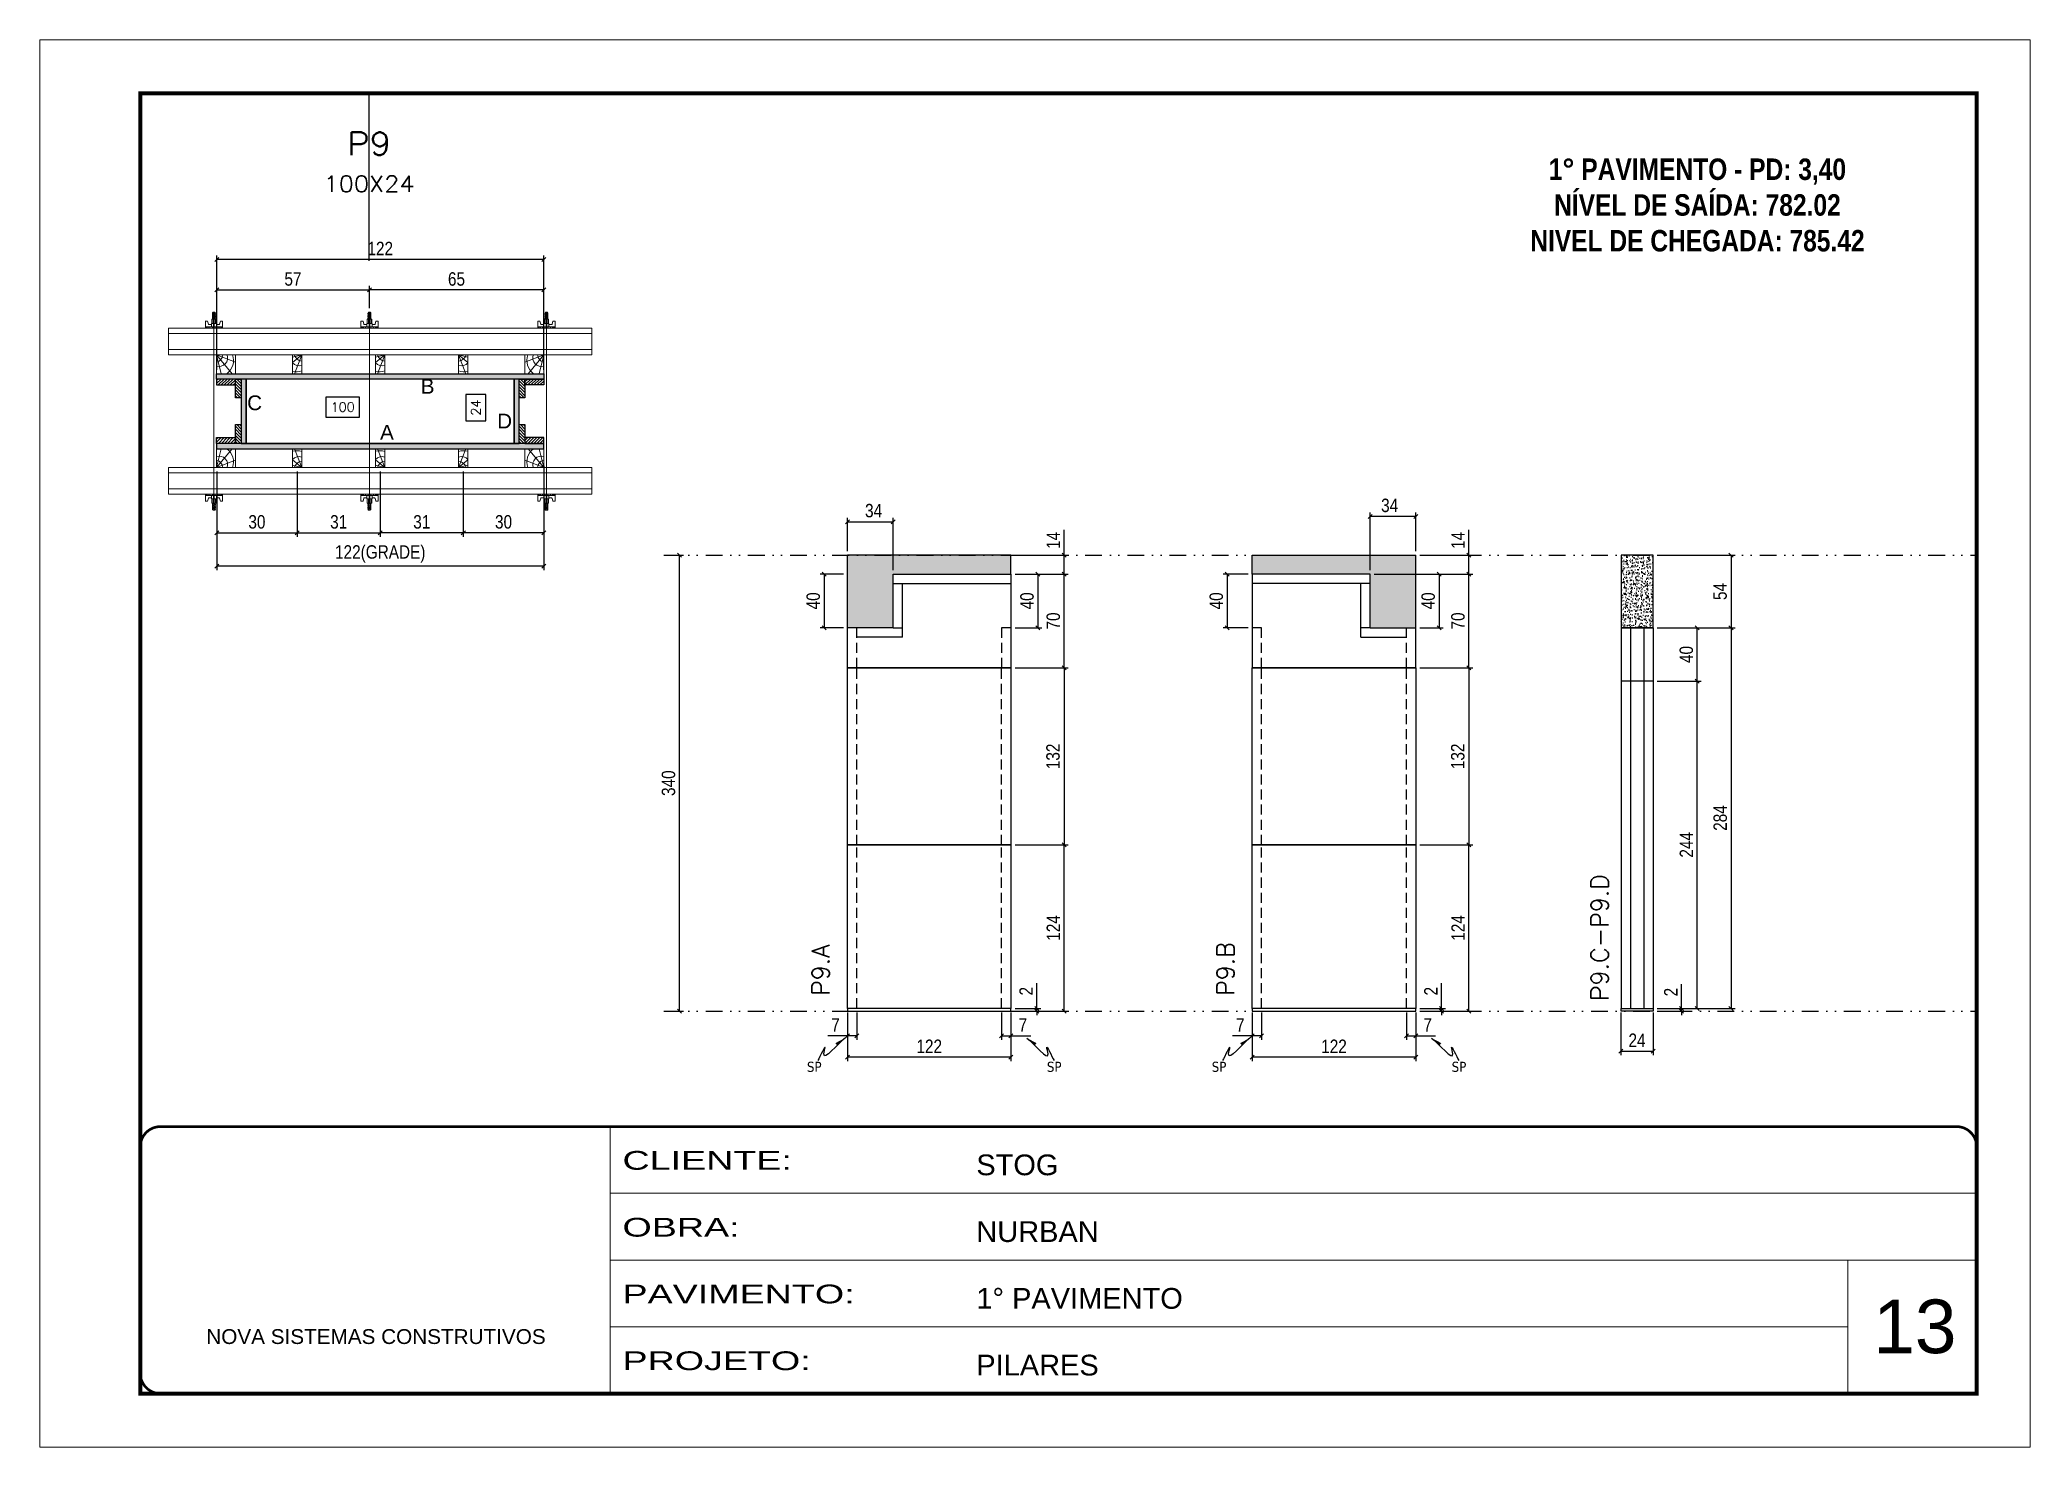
# Model space of a CAD drawing. Header units: millimetres. Extents: x 169816 to 178745, y 96537 to 113647.
# Drawn here: x 169816 to 171301, y 108023 to 109073 of the extents above; entities that cross this region are included whole.
import ezdxf
from ezdxf.enums import TextEntityAlignment as Align

# ---------------------------------------------------------------- set-up
doc = ezdxf.new("R2010")
doc.units = ezdxf.units.MM
for name, pattern in [('CONTINUO', [0]), ('DASHED', [0.75, 0.5, -0.25]), ('DIVIDE2', [0.625, 0.25, -0.125, 0, -0.125, 0, -0.125]), ('HIDDEN', [0.375, 0.25, -0.125])]:
    doc.linetypes.add(name, pattern=pattern)
for name, color, linetype, lineweight in [('CARIMBO', 255, 'Continuous', 9), ('Folhas', 255, 'Continuous', 9), ('Hachura', 251, 'Continuous', 9), ('Madeira', 126, 'Continuous', 18), ('Perfil Metálico', 224, 'Continuous', 18), ('SARRAFO DE PRESSAO', 251, 'DASHED', 9), ('Texto Seção', 7, 'Continuous', 15)]:
    doc.layers.add(name, color=color, linetype=linetype, lineweight=lineweight)
for name, color, linetype in [('CHAPA', 1, 'Continuous'), ('COTA', 241, 'Continuous'), ('Cota Seção (2x)', 241, 'Continuous'), ('NOMENCLATURA', 7, 'Continuous'), ('Nível', 160, 'Continuous'), ('Painéis', 200, 'Continuous'), ('SARR_2.2x7', 40, 'Continuous'), ('SARRAFO', 251, 'Continuous'), ('Sarrafo de Pressão', 42, 'HIDDEN'), ('texto', 7, 'Continuous'), ('Texto de Titulo', 7, 'Continuous'), ('Texto Qtd Sarr', 242, 'Continuous'), ('TEXTO_GERAL', 7, 'Continuous')]:
    doc.layers.add(name, color=color, linetype=linetype)
doc.styles.add('ARIAL', font='arial.ttf')
doc.styles.add('COTA TECNICA', font='techl___.ttf', dxfattribs={"height": 10})
doc.styles.add('COTA TECNICA 2X', font='techl___.ttf', dxfattribs={"height": 10})
doc.styles.add('COTA TECNICA-50', font='techl___.ttf', dxfattribs={"height": 10})
doc.styles.add('REGUA-120', font='ROMANS.shx', dxfattribs={"height": 15})
doc.styles.add('ROMANC', font='techb___.ttf', dxfattribs={"height": 2.5})
doc.styles.add('ROMANS', font='romans.shx')
doc.styles.get("Standard").update_dxf_attribs({"font": 'arial.ttf'})
doc.styles.add('Tecnologia', font='')
doc.styles.get('Tecnologia').set_extended_font_data('Forgotten Futurist')
doc.dimstyles.new('COTA PAINEL-50', dxfattribs={"dimtxt": 10, "dimasz": 3, "dimexe": 3, "dimexo": 3, "dimgap": 3, "dimtad": 1, "dimdec": 1, "dimzin": 12, "dimdsep": 46, "dimtxsty": 'COTA TECNICA-50', "dimblk1": 'OBLIQUE', "dimblk2": 'OBLIQUE', "dimsah": 1, "dimcen": 0.9, "dimclrd": 4, "dimclre": 4, "dimclrt": 240, "dimadec": 1, "dimazin": 3, "dimtfac": 1, "dimtdec": 1, "dimtmove": 0, "dimatfit": 3, "dimfxl": 1, "dimtolj": 1, "dimtzin": 12, "dimarcsym": 0})
doc.dimstyles.new('PAINEL', dxfattribs={"dimtxt": 10, "dimasz": 3, "dimexe": 3, "dimexo": 3, "dimgap": 3, "dimtad": 1, "dimdec": 1, "dimzin": 12, "dimdsep": 46, "dimtxsty": 'COTA TECNICA', "dimblk1": 'OBLIQUE', "dimblk2": 'OBLIQUE', "dimsah": 1, "dimcen": 0.9, "dimclrd": 4, "dimclre": 4, "dimclrt": 240, "dimadec": 1, "dimazin": 3, "dimtfac": 1, "dimtdec": 1, "dimtmove": 0, "dimatfit": 3, "dimfxl": 1, "dimtolj": 1, "dimtzin": 12, "dimarcsym": 0})
doc.dimstyles.new('SECAO PILAR', dxfattribs={"dimtxt": 10, "dimasz": 3, "dimexe": 3, "dimexo": 3, "dimgap": 3, "dimtad": 1, "dimdec": 1, "dimlfac": 0.5, "dimzin": 12, "dimdsep": 46, "dimtxsty": 'COTA TECNICA 2X', "dimblk1": 'OBLIQUE', "dimblk2": 'OBLIQUE', "dimsah": 1, "dimcen": 0.9, "dimclrd": 256, "dimclre": 256, "dimclrt": 256, "dimadec": 1, "dimazin": 3, "dimtfac": 1, "dimtdec": 1, "dimtmove": 0, "dimatfit": 3, "dimfxl": 1, "dimtolj": 1, "dimtzin": 12, "dimarcsym": 0})
doc.dimstyles.new('SECÇÃO 2', dxfattribs={"dimtxt": 7, "dimasz": 6, "dimexe": 0.18, "dimexo": 2, "dimgap": -4, "dimtad": 3, "dimdec": 1, "dimlfac": 0.5, "dimzin": 12, "dimdsep": 46, "dimtxsty": 'ROMANS', "dimblk": 'ARCHTICK', "dimcen": 0.09, "dimse1": 1, "dimse2": 1, "dimsd1": 1, "dimsd2": 1, "dimclrd": 180, "dimclre": 5, "dimclrt": 1, "dimadec": 0, "dimazin": 3, "dimtfac": 1, "dimtdec": 1, "dimtofl": 0, "dimtmove": 0, "dimatfit": 3, "dimldrblk": 'ARCHTICK', "dimfxl": 1, "dimtolj": 1, "dimtzin": 0, "dimarcsym": 0})
doc.dimstyles.get("Standard").update_dxf_attribs({"dimtxt": 0.18, "dimasz": 0.18, "dimexe": 0.18, "dimexo": 0.0625, "dimgap": 0.09, "dimtad": 0, "dimtih": 1, "dimtoh": 1, "dimdec": 4, "dimzin": 0, "dimdsep": 46, "dimtxsty": 'Standard', "dimcen": 0.09, "dimadec": 0, "dimazin": 0, "dimtfac": 1, "dimtdec": 4, "dimtofl": 0, "dimtmove": 0, "dimatfit": 3, "dimfxl": 1, "dimtolj": 1, "dimtzin": 0, "dimarcsym": 0})

msp = doc.modelspace()

# ---------------------------------------------------------------- texts
at = {"layer": 'CARIMBO', "style": 'ARIAL'}
msp.add_text('13', height=40, dxfattribs=at).set_placement((171183.88, 108092.95))
at = {"layer": 'NOMENCLATURA', "color": 2, "insert": (171052.76, 109010.94), "char_height": 16, "attachment_point": 2, "style": 'ROMANC'}
msp.add_mtext_dynamic_manual_height_columns('\\P1° PAVIMENTO - PD: 3,40\\PNÍVEL DE SAÍDA: 782.02\\PNIVEL DE CHEGADA: 785.42', width=328.3607, gutter_width=1, heights=[0], dxfattribs=at)
at = {"layer": 'texto', "color": 0, "char_height": 7.5, "attachment_point": 5}
for insert in [(170393.84, 108306.54), (170572.86, 108306.54), (170695.83, 108306.54), (170874.85, 108306.54)]:
    msp.add_mtext('{\\fTahoma|b0|i0|c0|p34;\\C4;SP}', dxfattribs=dict(at, insert=insert))
at = {"layer": 'Texto Seção', "char_height": 13, "width": 285.3299, "attachment_point": 7, "rotation": 90, "style": 'REGUA-120'}
for s, insert in [('\\pxt4;P9.C-P9.D', (170986.29, 108355.63)), ('P9.A', (170405.14, 108359.46)), ('P9.B', (170707.14, 108359.46))]:
    msp.add_mtext(s, dxfattribs=dict(at, insert=insert))
at = {"layer": 'TEXTO_GERAL', "style": 'ARIAL'}
for s, p in [('C', (169976.26, 108801.99)), ('B', (170105.36, 108814.3)), ('D', (170162.83, 108788.37)), ('A', (170075.01, 108780.02))]:
    msp.add_text(s, height=11, dxfattribs=at).set_placement(p, align=Align.MIDDLE_CENTER)

# ---------------------------------------------------------------- blocks, each defined once
blk = doc.blocks.new('9999999999')
at = {"color": 30, "linetype": 'CONTINUO'}
for p, q in [((98564.6, 34230.2), (98564.6, 34429.4)), ((98564.6, 34379.6), (99584, 34379.6)), ((98564.6, 34329.8), (99488, 34329.8)), ((99584, 34329.8), (99488, 34329.8)), ((99488, 34329.8), (99488, 34230.2)), ((98564.6, 34280), (99488, 34280))]:
    blk.add_line(p, q, dxfattribs=at)
at = {"color": 30, "linetype": 'CONTINUO', "const_width": 2}
blk.add_lwpolyline([(99584, 34230.2), (99584, 34414.4, 0.414214), (99569, 34429.4), (98229, 34429.4, 0.414214), (98214, 34414.4), (98214, 34245.2, 0.414214), (98229, 34230.2), (99584, 34230.2)], format="xyb", dxfattribs=at)
at = {"layer": 'Folhas'}
blk.add_lwpolyline([(98139, 34190.2), (99624, 34190.2), (99624, 35240.2), (98139, 35240.2)], close=True, dxfattribs=at)
at = {"layer": 'Folhas', "color": 30, "const_width": 3}
blk.add_lwpolyline([(98214, 34230.2), (99584, 34230.2), (99584, 35200.2), (98214, 35200.2)], close=True, dxfattribs=at)
at = {"color": 7, "linetype": 'Continuous', "ltscale": 5, "style": 'ARIAL'}
for s, height, p in [('STOG', 15.48, (98837.7, 34393.1)), ('NURBAN', 15.48, (98837.7, 34343.3)), ('1° PAVIMENTO', 15.483, (98837.7, 34293.5)), ('NOVA SISTEMAS CONSTRUTIVOS', 11.059, (98263.2, 34267.2)), ('PILARES', 15.48, (98837.7, 34243.7))]:
    blk.add_text(s, height=height, dxfattribs=at).set_placement(p)
at = {"layer": 'Folhas', "color": 7, "style": 'Tecnologia', "width": 1.5}
for s, p in [('CLIENTE:', (98573.7, 34397.2)), ('OBRA:', (98573.7, 34347.3)), ('PAVIMENTO:', (98573.7, 34297.5)), ('PROJETO:', (98573.7, 34247.7))]:
    blk.add_text(s, height=14, dxfattribs=at).set_placement(p)
blk = doc.blocks.new('titulo1')
at = {"layer": 'Defpoints', "color": 252, "linetype": 'HIDDEN', "ltscale": 2}
blk.add_line((0, 0), (0, 125), dxfattribs=at)
at = {"layer": 'Defpoints', "style": 'ROMANS', "oblique": 15}
blk.add_attdef('FOLHA', text='', height=10, dxfattribs=at).set_placement((0, 15.6), align=Align.MIDDLE_CENTER)
at = {"layer": 'Texto Qtd Sarr', "color": 3, "style": 'ROMANS', "oblique": 15}
for tag, height, p in [('TITULO', 17, (0, 71.4)), ('SEÇÃO', 12, (0, 41.5))]:
    blk.add_attdef(tag, text='', height=height, dxfattribs=at).set_placement(p, align=Align.MIDDLE_CENTER)
blk = doc.blocks.new('*D98')
at = {"layer": 'Cota Seção (2x)', "color": 180, "lineweight": -2, "transparency": 16777216}
for p, q in [((170054.5, 108806.3), (170029.5, 108806.3)), ((170029.5, 108806.3), (170029.5, 108791.3)), ((170054.5, 108791.3), (170054.5, 108806.3)), ((170029.5, 108791.3), (170054.5, 108791.3))]:
    blk.add_line(p, q, dxfattribs=at)
at = {"layer": 'Defpoints', "color": 0, "transparency": 16777216}
for p in [(169970, 108819.7), (170170, 108819.7), (169970, 108787.3)]:
    blk.add_point(p, dxfattribs=at)
at = {"layer": 'Cota Seção (2x)', "color": 1, "transparency": 16777216, "insert": (170042, 108798.8), "char_height": 7, "attachment_point": 5, "style": 'ROMANS'}
blk.add_mtext('\\A1;100', dxfattribs=at)
blk = doc.blocks.new('_ArchTick')
at = {"color": 0, "linetype": 'ByBlock', "const_width": 0.15}
blk.add_lwpolyline([(-0.5, -0.5), (0.5, 0.5)], dxfattribs=at)
blk = doc.blocks.new('_Oblique')
at = {"color": 0, "linetype": 'ByBlock', "lineweight": -2}
blk.add_line((-0.5, -0.5), (0.5, 0.5), dxfattribs=at)
blk = doc.blocks.new('*D99')
at = {"layer": 'Cota Seção (2x)', "lineweight": -2, "transparency": 16777216}
for p, q in [((169948, 108826.7), (169948, 108912)), ((170192, 108826.7), (170192, 108912)), ((170192, 108909), (169948, 108909))]:
    blk.add_line(p, q, dxfattribs=at)
at = {"layer": 'Defpoints', "color": 0, "transparency": 16777216}
for p in [(169948, 108909), (169948, 108823.7), (170192, 108823.7)]:
    blk.add_point(p, dxfattribs=at)
at = {"layer": 'Cota Seção (2x)', "lineweight": -2, "transparency": 16777216, "xscale": 3, "yscale": 3, "zscale": 3, "rotation": 180}
blk.add_blockref('_Oblique', (169948, 108909), dxfattribs=at)
at = {"layer": 'Cota Seção (2x)', "lineweight": -2, "transparency": 16777216, "xscale": 3, "yscale": 3, "zscale": 3}
blk.add_blockref('_Oblique', (170192, 108909), dxfattribs=at)
at = {"layer": 'Cota Seção (2x)', "transparency": 16777216, "insert": (170070, 108917.1), "char_height": 10, "attachment_point": 5, "style": 'COTA TECNICA 2X'}
blk.add_mtext('\\A1;122', dxfattribs=at)
blk = doc.blocks.new('*D100')
at = {"layer": 'Cota Seção (2x)', "lineweight": -2, "transparency": 16777216}
for p, q in [((170061.9, 108872.5), (170061.9, 108889.2)), ((170192, 108886.2), (170061.9, 108886.2)), ((170192, 108860.7), (170192, 108889.2))]:
    blk.add_line(p, q, dxfattribs=at)
at = {"layer": 'Defpoints', "color": 0, "transparency": 16777216}
for p in [(170061.9, 108886.2), (170061.9, 108869.5), (170192, 108857.7)]:
    blk.add_point(p, dxfattribs=at)
at = {"layer": 'Cota Seção (2x)', "lineweight": -2, "transparency": 16777216, "xscale": 3, "yscale": 3, "zscale": 3, "rotation": 180}
blk.add_blockref('_Oblique', (170061.9, 108886.2), dxfattribs=at)
at = {"layer": 'Cota Seção (2x)', "lineweight": -2, "transparency": 16777216, "xscale": 3, "yscale": 3, "zscale": 3}
blk.add_blockref('_Oblique', (170192, 108886.2), dxfattribs=at)
at = {"layer": 'Cota Seção (2x)', "transparency": 16777216, "insert": (170126.9, 108894.3), "char_height": 10, "attachment_point": 5, "style": 'COTA TECNICA 2X'}
blk.add_mtext('\\A1;65', dxfattribs=at)
blk = doc.blocks.new('*D101')
at = {"layer": 'Cota Seção (2x)', "lineweight": -2, "transparency": 16777216}
for p, q in [((169948, 108860.7), (169948, 108889.2)), ((169948, 108886.2), (170061.9, 108886.2)), ((170061.9, 108872.5), (170061.9, 108889.2))]:
    blk.add_line(p, q, dxfattribs=at)
at = {"layer": 'Defpoints', "color": 0, "transparency": 16777216}
for p in [(170061.9, 108886.2), (170061.9, 108869.5), (169948, 108857.7)]:
    blk.add_point(p, dxfattribs=at)
at = {"layer": 'Cota Seção (2x)', "lineweight": -2, "transparency": 16777216, "xscale": 3, "yscale": 3, "zscale": 3, "rotation": 180}
blk.add_blockref('_Oblique', (169948, 108886.2), dxfattribs=at)
at = {"layer": 'Cota Seção (2x)', "lineweight": -2, "transparency": 16777216, "xscale": 3, "yscale": 3, "zscale": 3}
blk.add_blockref('_Oblique', (170061.9, 108886.2), dxfattribs=at)
at = {"layer": 'Cota Seção (2x)', "transparency": 16777216, "insert": (170004.9, 108894.3), "char_height": 10, "attachment_point": 5, "style": 'COTA TECNICA 2X'}
blk.add_mtext('\\A1;57', dxfattribs=at)
blk = doc.blocks.new('*D102')
at = {"layer": 'Cota Seção (2x)', "color": 180, "lineweight": -2, "transparency": 16777216}
for p, q in [((170148.8, 108808.3), (170133.8, 108808.3)), ((170133.8, 108808.3), (170133.8, 108788.6)), ((170148.8, 108788.6), (170148.8, 108808.3)), ((170133.8, 108788.6), (170148.8, 108788.6))]:
    blk.add_line(p, q, dxfattribs=at)
at = {"layer": 'Defpoints', "color": 0, "transparency": 16777216}
for p in [(170170, 108819.7), (170152.8, 108771.7), (170170, 108771.7)]:
    blk.add_point(p, dxfattribs=at)
at = {"layer": 'Cota Seção (2x)', "color": 1, "transparency": 16777216, "insert": (170141.3, 108798.4), "char_height": 7, "attachment_point": 5, "rotation": 90, "style": 'ROMANS'}
blk.add_mtext('\\A1;24', dxfattribs=at)
blk = doc.blocks.new('C')
at = {"layer": 'Hachura', "color": 0}
for p, q in [((0, 3.22), (0, -3.22)), ((0.45, 3.22), (0, 3.22)), ((0.46, 3.16), (0, 3.16)), ((0.46, 3.05), (0, 3.05)), ((0.46, 2.88), (0, 2.88)), ((0, 2.75), (0, -1.16)), ((0.46, 2.65), (0, 2.65)), ((0.46, 2.23), (0, 2.23)), ((0.46, 1.51), (0, 1.51)), ((0.39, 0.49), (0.17, 0.49)), ((0.45, -3.23), (0.45, 3.22)), ((0.45, 3.22), (2.58, 3.22)), ((1.74, 0.97), (0.45, 0.97)), ((1.45, 0.1), (0.45, 0.1)), ((1.35, 1.94), (1.35, 0.96)), ((2.58, 2.39), (1.47, 2.09)), ((1.74, -0.97), (1.74, 0.97)), ((1.74, 0.97), (1.74, 0.84)), ((1.74, 0.97), (1.74, 0.84)), ((1.74, 0.84), (3.35, 0.84)), ((3.35, 0.45), (1.74, 0.45)), ((2.58, 3.22), (2.58, 2.39)), ((3.32, 0.84), (3.32, -0.84)), ((3.35, 0.84), (3.35, -0.84)), ((3.68, 0.45), (3.35, 0.45)), ((3.84, -0.52), (3.35, 0.45)), ((3.35, 0.06), (3.67, -0.57)), ((3.68, 0.45), (4.16, -0.52)), ((3.72, 0.5), (4.25, -0.57)), ((4.37, -0.55), (3.83, 0.53)), ((4.15, 0.45), (3.93, 0.45)), ((4.42, -0.52), (3.93, 0.45)), ((4.15, 0.45), (4.26, 0.45)), ((4.26, 0.45), (4.74, -0.52)), ((4.3, 0.5), (4.83, -0.57)), ((4.95, -0.55), (4.41, 0.53)), ((4.51, 0.45), (4.84, 0.45)), ((5, -0.52), (4.51, 0.45)), ((4.84, 0.45), (5.32, -0.52)), ((4.88, 0.5), (5.41, -0.57)), ((5.53, -0.55), (4.99, 0.53)), ((5.58, -0.52), (5.09, 0.45)), ((5.42, 0.45), (5.09, 0.45)), ((5.58, -0.52), (5.09, 0.45)), ((5.42, 0.45), (5.74, -0.19)), ((5.46, 0.5), (5.74, -0.07)), ((5.74, 0.19), (5.57, 0.53)), ((5.74, 0.32), (5.68, 0.45)), ((5.68, 0.45), (5.74, 0.45)), ((5.74, 0.45), (5.9, 0.29)), ((5.74, 0.45), (5.74, -0.52)), ((5.9, -0.36), (5.9, 0.29)), ((0.45, 0), (0, 0)), ((0.46, -1.52), (0, -1.52)), ((0.46, -2.23), (0, -2.23)), ((0.46, -2.65), (0, -2.65)), ((0.46, -2.88), (0, -2.88)), ((0.46, -3.05), (0, -3.05)), ((0.46, -3.16), (0, -3.16)), ((0, -3.22), (2.57, -3.22)), ((0.08, -0.48), (0.29, -0.48)), ((0.29, -0.48), (0.4, -0.48)), ((0.45, 0), (0.45, -0.97)), ((0.45, -0.16), (1.45, -0.16)), ((0.45, -0.65), (0.45, -0.32)), ((0.45, -3.23), (0.45, -0.65)), ((0.45, -0.97), (1.74, -0.97)), ((1.35, -1.94), (1.35, -0.97)), ((2.58, -2.39), (1.47, -2.1)), ((3.35, -0.32), (1.74, -0.32)), ((3.35, -0.84), (1.74, -0.84)), ((2.58, -3.23), (2.58, -2.39)), ((3.35, -0.07), (3.58, -0.52)), ((3.35, -0.52), (3.58, -0.52)), ((3.84, -0.52), (4.16, -0.52)), ((4.42, -0.52), (4.74, -0.52)), ((4.63, -0.52), (4.74, -0.52)), ((5, -0.52), (5.32, -0.52)), ((5.58, -0.52), (5.74, -0.52)), ((5.74, -0.52), (5.9, -0.36)), ((5.74, -0.52), (5.74, -0.52))]:
    blk.add_line(p, q, dxfattribs=at)
for centre, radius, start, end in [((1.52, 1.94), 0.161, 104.74356, 180), ((1.44, -0.03), 0.129, 272.69497, 87.30503), ((3.81, 0.39), 0.143, 25.56881, 154.43119), ((4.39, 0.39), 0.143, 25.56881, 154.43119), ((4.97, 0.39), 0.143, 25.56881, 154.43119), ((5.55, 0.39), 0.143, 25.56881, 154.43119), ((0.17, -0.37), 0.174, 221.74404, 317.85924), ((1.52, -1.94), 0.161, 180, 255.25644), ((3.71, -0.4), 0.174, 222.14076, 318.25596), ((4.29, -0.4), 0.174, 222.14076, 318.25596), ((4.87, -0.4), 0.174, 222.14076, 318.25596), ((5.45, -0.4), 0.174, 222.14076, 318.25596), ((5.61, -0.4), 0.174, 317.85924, 318.25596)]:
    blk.add_arc(centre, radius, start, end, dxfattribs=at)
blk = doc.blocks.new('*D103')
at = {"layer": 'Cota Seção (2x)', "lineweight": -2, "transparency": 16777216}
for p, q in [((169948, 108750.7), (169948, 108677)), ((170192, 108755), (170192, 108677)), ((170192, 108680), (169948, 108680))]:
    blk.add_line(p, q, dxfattribs=at)
at = {"layer": 'Defpoints', "color": 0, "transparency": 16777216}
for p in [(169948, 108753.7), (170192, 108758), (169948, 108680)]:
    blk.add_point(p, dxfattribs=at)
at = {"layer": 'Cota Seção (2x)', "lineweight": -2, "transparency": 16777216, "xscale": 3, "yscale": 3, "zscale": 3, "rotation": 180}
blk.add_blockref('_Oblique', (169948, 108680), dxfattribs=at)
at = {"layer": 'Cota Seção (2x)', "lineweight": -2, "transparency": 16777216, "xscale": 3, "yscale": 3, "zscale": 3}
blk.add_blockref('_Oblique', (170192, 108680), dxfattribs=at)
at = {"layer": 'Cota Seção (2x)', "transparency": 16777216, "insert": (170070, 108689.2), "char_height": 10, "attachment_point": 5, "style": 'COTA TECNICA 2X'}
blk.add_mtext('\\A1;122(GRADE)', dxfattribs=at)
blk = doc.blocks.new('PONTALETE')
at = {"layer": 'Madeira'}
for q in [(2.71, 7), (7, 5.76), (7, 1.74)]:
    blk.add_line((0, 0), q, dxfattribs=at)
blk.add_lwpolyline([(0, 0), (7, 0), (7, 7), (0, 7)], close=True, dxfattribs=at)
for centre, radius, start, end in [((2.04, 0.06), 6.23, 37.28179, 109.09128), ((1.09, 0.9), 3.19, 343.60304, 109.98471), ((-0.21, -0.78), 3.09, 14.63219, 86.0383)]:
    blk.add_arc(centre, radius, start, end, dxfattribs=at)
blk = doc.blocks.new('*D104')
at = {"layer": 'Cota Seção (2x)', "lineweight": -2, "transparency": 16777216}
for p, q in [((170132, 108750.7), (170132, 108701.9)), ((170192, 108750.7), (170192, 108701.9)), ((170192, 108704.9), (170132, 108704.9))]:
    blk.add_line(p, q, dxfattribs=at)
at = {"layer": 'Defpoints', "color": 0, "transparency": 16777216}
for p in [(170132, 108753.7), (170192, 108753.7), (170132, 108704.9)]:
    blk.add_point(p, dxfattribs=at)
at = {"layer": 'Cota Seção (2x)', "lineweight": -2, "transparency": 16777216, "xscale": 3, "yscale": 3, "zscale": 3, "rotation": 180}
blk.add_blockref('_Oblique', (170132, 108704.9), dxfattribs=at)
at = {"layer": 'Cota Seção (2x)', "lineweight": -2, "transparency": 16777216, "xscale": 3, "yscale": 3, "zscale": 3}
blk.add_blockref('_Oblique', (170192, 108704.9), dxfattribs=at)
at = {"layer": 'Cota Seção (2x)', "transparency": 16777216, "insert": (170162, 108713.1), "char_height": 10, "attachment_point": 5, "style": 'COTA TECNICA 2X'}
blk.add_mtext('\\A1;30', dxfattribs=at)
blk = doc.blocks.new('*D105')
at = {"layer": 'Cota Seção (2x)', "lineweight": -2, "transparency": 16777216}
for p, q in [((170070, 108750.7), (170070, 108701.9)), ((170132, 108750.7), (170132, 108701.9)), ((170132, 108704.9), (170070, 108704.9))]:
    blk.add_line(p, q, dxfattribs=at)
at = {"layer": 'Defpoints', "color": 0, "transparency": 16777216}
for p in [(170070, 108753.7), (170132, 108753.7), (170070, 108704.9)]:
    blk.add_point(p, dxfattribs=at)
at = {"layer": 'Cota Seção (2x)', "lineweight": -2, "transparency": 16777216, "xscale": 3, "yscale": 3, "zscale": 3, "rotation": 180}
blk.add_blockref('_Oblique', (170070, 108704.9), dxfattribs=at)
at = {"layer": 'Cota Seção (2x)', "lineweight": -2, "transparency": 16777216, "xscale": 3, "yscale": 3, "zscale": 3}
blk.add_blockref('_Oblique', (170132, 108704.9), dxfattribs=at)
at = {"layer": 'Cota Seção (2x)', "transparency": 16777216, "insert": (170101, 108713.1), "char_height": 10, "attachment_point": 5, "style": 'COTA TECNICA 2X'}
blk.add_mtext('\\A1;31', dxfattribs=at)
blk = doc.blocks.new('*D106')
at = {"layer": 'Cota Seção (2x)', "lineweight": -2, "transparency": 16777216}
for p, q in [((169948, 108750.7), (169948, 108701.9)), ((170008, 108750.7), (170008, 108701.9)), ((169948, 108704.9), (170008, 108704.9))]:
    blk.add_line(p, q, dxfattribs=at)
at = {"layer": 'Defpoints', "color": 0, "transparency": 16777216}
for p in [(169948, 108753.7), (170008, 108753.7), (170008, 108704.9)]:
    blk.add_point(p, dxfattribs=at)
at = {"layer": 'Cota Seção (2x)', "lineweight": -2, "transparency": 16777216, "xscale": 3, "yscale": 3, "zscale": 3, "rotation": 180}
blk.add_blockref('_Oblique', (169948, 108704.9), dxfattribs=at)
at = {"layer": 'Cota Seção (2x)', "lineweight": -2, "transparency": 16777216, "xscale": 3, "yscale": 3, "zscale": 3}
blk.add_blockref('_Oblique', (170008, 108704.9), dxfattribs=at)
at = {"layer": 'Cota Seção (2x)', "transparency": 16777216, "insert": (169978, 108713.1), "char_height": 10, "attachment_point": 5, "style": 'COTA TECNICA 2X'}
blk.add_mtext('\\A1;30', dxfattribs=at)
blk = doc.blocks.new('*D107')
at = {"layer": 'Cota Seção (2x)', "lineweight": -2, "transparency": 16777216}
for p, q in [((170008, 108750.7), (170008, 108701.9)), ((170070, 108750.7), (170070, 108701.9)), ((170008, 108704.9), (170070, 108704.9))]:
    blk.add_line(p, q, dxfattribs=at)
at = {"layer": 'Defpoints', "color": 0, "transparency": 16777216}
for p in [(170008, 108753.7), (170070, 108753.7), (170070, 108704.9)]:
    blk.add_point(p, dxfattribs=at)
at = {"layer": 'Cota Seção (2x)', "lineweight": -2, "transparency": 16777216, "xscale": 3, "yscale": 3, "zscale": 3, "rotation": 180}
blk.add_blockref('_Oblique', (170008, 108704.9), dxfattribs=at)
at = {"layer": 'Cota Seção (2x)', "lineweight": -2, "transparency": 16777216, "xscale": 3, "yscale": 3, "zscale": 3}
blk.add_blockref('_Oblique', (170070, 108704.9), dxfattribs=at)
at = {"layer": 'Cota Seção (2x)', "transparency": 16777216, "insert": (170039, 108713.1), "char_height": 10, "attachment_point": 5, "style": 'COTA TECNICA 2X'}
blk.add_mtext('\\A1;31', dxfattribs=at)
blk = doc.blocks.new('MEIO PONTALETE')
at = {"layer": 'Madeira'}
for q in [(2.71, 7), (3.5, 2.88), (3.5, 0.87)]:
    blk.add_line((0, 0), q, dxfattribs=at)
blk.add_lwpolyline([(0, 0), (3.5, 0), (3.5, 7), (0, 7)], close=True, dxfattribs=at)
for centre, radius, start, end in [((2.04, 0.06), 6.23, 76.44987, 109.09128), ((1.09, 0.9), 3.19, 40.90626, 109.98471), ((-0.21, -0.78), 3.09, 14.63219, 86.0383)]:
    blk.add_arc(centre, radius, start, end, dxfattribs=at)
blk = doc.blocks.new('*D378')
at = {"layer": 'COTA', "color": 4, "lineweight": -2, "transparency": 16777216}
for p, q in [((170284.5, 108688.2), (170296.3, 108688.2)), ((170293.3, 108348.2), (170293.3, 108688.2)), ((170284.5, 108348.2), (170296.3, 108348.2))]:
    blk.add_line(p, q, dxfattribs=at)
at = {"layer": 'Defpoints', "color": 0, "transparency": 16777216}
for p in [(170281.5, 108688.2), (170293.3, 108688.2), (170281.5, 108348.2)]:
    blk.add_point(p, dxfattribs=at)
at = {"layer": 'COTA', "color": 4, "lineweight": -2, "transparency": 16777216, "xscale": 3, "yscale": 3, "zscale": 3}
for p, rotation in [((170293.3, 108688.2), 90), ((170293.3, 108348.2), 270)]:
    blk.add_blockref('_Oblique', p, dxfattribs=dict(at, rotation=rotation))
at = {"layer": 'COTA', "color": 240, "transparency": 16777216, "insert": (170285.1, 108518.2), "char_height": 10, "attachment_point": 5, "rotation": 90, "style": 'COTA TECNICA-50'}
blk.add_mtext('\\A1;340', dxfattribs=at)
blk = doc.blocks.new('*D368')
at = {"layer": 'COTA', "color": 4, "lineweight": -2, "transparency": 16777216}
for p, q in [((170720.6, 108347.2), (170720.6, 108310.9)), ((170842.6, 108347.2), (170842.6, 108310.9)), ((170842.6, 108313.9), (170720.6, 108313.9))]:
    blk.add_line(p, q, dxfattribs=at)
at = {"layer": 'Defpoints', "color": 0, "transparency": 16777216}
for p in [(170720.6, 108350.2), (170842.6, 108350.2), (170720.6, 108313.9)]:
    blk.add_point(p, dxfattribs=at)
at = {"layer": 'COTA', "color": 4, "lineweight": -2, "transparency": 16777216, "xscale": 3, "yscale": 3, "zscale": 3, "rotation": 180}
blk.add_blockref('_Oblique', (170720.6, 108313.9), dxfattribs=at)
at = {"layer": 'COTA', "color": 4, "lineweight": -2, "transparency": 16777216, "xscale": 3, "yscale": 3, "zscale": 3}
blk.add_blockref('_Oblique', (170842.6, 108313.9), dxfattribs=at)
at = {"layer": 'COTA', "color": 240, "transparency": 16777216, "insert": (170781.6, 108321.9), "char_height": 10, "attachment_point": 5, "style": 'COTA TECNICA'}
blk.add_mtext('\\A1;122', dxfattribs=at)
blk = doc.blocks.new('*D369')
at = {"layer": 'COTA', "color": 4, "lineweight": -2, "transparency": 16777216}
for p, q in [((170835.6, 108347.2), (170835.6, 108326.7)), ((170842.6, 108345.2), (170842.6, 108326.7)), ((170835.6, 108329.7), (170842.6, 108329.7)), ((170842.6, 108329.7), (170857.3, 108329.7))]:
    blk.add_line(p, q, dxfattribs=at)
at = {"layer": 'Defpoints', "color": 0, "transparency": 16777216}
for p in [(170835.6, 108350.2), (170842.6, 108348.2), (170842.6, 108329.7)]:
    blk.add_point(p, dxfattribs=at)
at = {"layer": 'COTA', "color": 4, "lineweight": -2, "transparency": 16777216, "xscale": 3, "yscale": 3, "zscale": 3, "rotation": 180}
blk.add_blockref('_Oblique', (170835.6, 108329.7), dxfattribs=at)
at = {"layer": 'COTA', "color": 4, "lineweight": -2, "transparency": 16777216, "xscale": 3, "yscale": 3, "zscale": 3}
blk.add_blockref('_Oblique', (170842.6, 108329.7), dxfattribs=at)
at = {"layer": 'COTA', "color": 240, "transparency": 16777216, "insert": (170851.5, 108337.8), "char_height": 10, "attachment_point": 5, "style": 'COTA TECNICA-50'}
blk.add_mtext('\\A1;7', dxfattribs=at)
blk = doc.blocks.new('*D370')
at = {"layer": 'COTA', "color": 4, "lineweight": -2, "transparency": 16777216}
for p, q in [((170727.6, 108347.2), (170727.6, 108326.7)), ((170720.6, 108345.2), (170720.6, 108326.7)), ((170720.6, 108329.7), (170705.9, 108329.7)), ((170727.6, 108329.7), (170720.6, 108329.7))]:
    blk.add_line(p, q, dxfattribs=at)
at = {"layer": 'Defpoints', "color": 0, "transparency": 16777216}
for p in [(170720.6, 108348.2), (170727.6, 108350.2), (170720.6, 108329.7)]:
    blk.add_point(p, dxfattribs=at)
at = {"layer": 'COTA', "color": 4, "lineweight": -2, "transparency": 16777216, "xscale": 3, "yscale": 3, "zscale": 3, "rotation": 180}
blk.add_blockref('_Oblique', (170720.6, 108329.7), dxfattribs=at)
at = {"layer": 'COTA', "color": 4, "lineweight": -2, "transparency": 16777216, "xscale": 3, "yscale": 3, "zscale": 3}
blk.add_blockref('_Oblique', (170727.6, 108329.7), dxfattribs=at)
at = {"layer": 'COTA', "color": 240, "transparency": 16777216, "insert": (170711.7, 108337.8), "char_height": 10, "attachment_point": 5, "style": 'COTA TECNICA-50'}
blk.add_mtext('\\A1;7', dxfattribs=at)
blk = doc.blocks.new('*D371')
at = {"layer": 'COTA', "color": 4, "linetype": 'ByBlock', "lineweight": -2, "transparency": 16777216}
for p, q in [((170845.6, 108472.2), (170885.2, 108472.2)), ((170882.2, 108348.2), (170882.2, 108472.2)), ((170845.6, 108348.2), (170885.2, 108348.2))]:
    blk.add_line(p, q, dxfattribs=at)
at = {"layer": 'Defpoints', "color": 0, "linetype": 'ByBlock', "transparency": 16777216}
for p in [(170842.6, 108472.2), (170882.2, 108472.2), (170842.6, 108348.2)]:
    blk.add_point(p, dxfattribs=at)
at = {"layer": 'COTA', "color": 4, "linetype": 'ByBlock', "lineweight": -2, "transparency": 16777216, "xscale": 3, "yscale": 3, "zscale": 3}
for p, rotation in [((170882.2, 108472.2), 90), ((170882.2, 108348.2), 270)]:
    blk.add_blockref('_Oblique', p, dxfattribs=dict(at, rotation=rotation))
at = {"layer": 'COTA', "color": 240, "linetype": 'ByBlock', "transparency": 16777216, "insert": (170874.2, 108410.2), "char_height": 10, "attachment_point": 5, "rotation": 90, "style": 'COTA TECNICA'}
blk.add_mtext('\\A1;124', dxfattribs=at)
blk = doc.blocks.new('*D372')
at = {"layer": 'COTA', "color": 4, "lineweight": -2, "transparency": 16777216}
for p, q in [((170861.9, 108350.2), (170861.9, 108369)), ((170845.6, 108350.2), (170864.9, 108350.2)), ((170845.6, 108348.2), (170864.9, 108348.2)), ((170861.9, 108348.2), (170861.9, 108350.2)), ((170861.9, 108348.2), (170861.9, 108345.2))]:
    blk.add_line(p, q, dxfattribs=at)
at = {"layer": 'Defpoints', "color": 0, "transparency": 16777216}
for p in [(170842.6, 108350.2), (170842.6, 108348.2), (170861.9, 108348.2)]:
    blk.add_point(p, dxfattribs=at)
at = {"layer": 'COTA', "color": 4, "lineweight": -2, "transparency": 16777216, "xscale": 3, "yscale": 3, "zscale": 3}
for p, rotation in [((170861.9, 108350.2), 270), ((170861.9, 108348.2), 90)]:
    blk.add_blockref('_Oblique', p, dxfattribs=dict(at, rotation=rotation))
at = {"layer": 'COTA', "color": 240, "transparency": 16777216, "insert": (170853.9, 108363), "char_height": 10, "attachment_point": 5, "rotation": 90, "style": 'COTA TECNICA-50'}
blk.add_mtext('\\A1;2', dxfattribs=at)
blk = doc.blocks.new('*D373')
at = {"layer": 'COTA', "color": 4, "linetype": 'ByBlock', "lineweight": -2, "transparency": 16777216}
for p, q in [((170845.6, 108472.2), (170885.2, 108472.2)), ((170882.2, 108348.2), (170882.2, 108472.2)), ((170845.6, 108348.2), (170885.2, 108348.2))]:
    blk.add_line(p, q, dxfattribs=at)
at = {"layer": 'Defpoints', "color": 0, "linetype": 'ByBlock', "transparency": 16777216}
for p in [(170842.6, 108472.2), (170882.2, 108472.2), (170842.6, 108348.2)]:
    blk.add_point(p, dxfattribs=at)
at = {"layer": 'COTA', "color": 4, "linetype": 'ByBlock', "lineweight": -2, "transparency": 16777216, "xscale": 3, "yscale": 3, "zscale": 3}
for p, rotation in [((170882.2, 108472.2), 90), ((170882.2, 108348.2), 270)]:
    blk.add_blockref('_Oblique', p, dxfattribs=dict(at, rotation=rotation))
at = {"layer": 'COTA', "color": 240, "linetype": 'ByBlock', "transparency": 16777216, "insert": (170874.2, 108410.2), "char_height": 10, "attachment_point": 5, "rotation": 90, "style": 'COTA TECNICA'}
blk.add_mtext('\\A1;124', dxfattribs=at)
blk = doc.blocks.new('*D374')
at = {"layer": 'COTA', "color": 4, "lineweight": -2, "transparency": 16777216}
for p, q in [((170845.6, 108674.2), (170885.2, 108674.2)), ((170882.2, 108604.2), (170882.2, 108674.2)), ((170845.6, 108604.2), (170885.2, 108604.2))]:
    blk.add_line(p, q, dxfattribs=at)
at = {"layer": 'Defpoints', "color": 0, "transparency": 16777216}
for p in [(170842.6, 108674.2), (170882.2, 108674.2), (170842.6, 108604.2)]:
    blk.add_point(p, dxfattribs=at)
at = {"layer": 'COTA', "color": 4, "lineweight": -2, "transparency": 16777216, "xscale": 3, "yscale": 3, "zscale": 3}
for p, rotation in [((170882.2, 108674.2), 90), ((170882.2, 108604.2), 270)]:
    blk.add_blockref('_Oblique', p, dxfattribs=dict(at, rotation=rotation))
at = {"layer": 'COTA', "color": 240, "transparency": 16777216, "insert": (170874.1, 108639.2), "char_height": 10, "attachment_point": 5, "rotation": 90, "style": 'COTA TECNICA-50'}
blk.add_mtext('\\A1;70', dxfattribs=at)
blk = doc.blocks.new('*D375')
at = {"layer": 'COTA', "color": 4, "lineweight": -2, "transparency": 16777216}
for p, q in [((170995.7, 108347.2), (170995.7, 108315.3)), ((171019.7, 108347.2), (171019.7, 108315.3)), ((170995.7, 108318.3), (171019.7, 108318.3))]:
    blk.add_line(p, q, dxfattribs=at)
at = {"layer": 'Defpoints', "color": 0, "transparency": 16777216}
for p in [(170995.7, 108350.2), (171019.7, 108350.2), (171019.7, 108318.3)]:
    blk.add_point(p, dxfattribs=at)
at = {"layer": 'COTA', "color": 4, "lineweight": -2, "transparency": 16777216, "xscale": 3, "yscale": 3, "zscale": 3, "rotation": 180}
blk.add_blockref('_Oblique', (170995.7, 108318.3), dxfattribs=at)
at = {"layer": 'COTA', "color": 4, "lineweight": -2, "transparency": 16777216, "xscale": 3, "yscale": 3, "zscale": 3}
blk.add_blockref('_Oblique', (171019.7, 108318.3), dxfattribs=at)
at = {"layer": 'COTA', "color": 240, "transparency": 16777216, "insert": (171007.7, 108326.4), "char_height": 10, "attachment_point": 5, "style": 'COTA TECNICA'}
blk.add_mtext('\\A1;24', dxfattribs=at)
blk = doc.blocks.new('*D376')
at = {"layer": 'COTA', "color": 4, "lineweight": -2, "transparency": 16777216}
for p, q in [((171040.9, 108350.2), (171040.9, 108368.3)), ((171022.7, 108350.2), (171043.9, 108350.2)), ((171022.7, 108348.2), (171043.9, 108348.2)), ((171040.9, 108348.2), (171040.9, 108350.2)), ((171040.9, 108348.2), (171040.9, 108345.2))]:
    blk.add_line(p, q, dxfattribs=at)
at = {"layer": 'Defpoints', "color": 0, "transparency": 16777216}
for p in [(171019.7, 108350.2), (171019.7, 108348.2), (171040.9, 108350.2)]:
    blk.add_point(p, dxfattribs=at)
at = {"layer": 'COTA', "color": 4, "lineweight": -2, "transparency": 16777216, "xscale": 3, "yscale": 3, "zscale": 3}
for p, rotation in [((171040.9, 108350.2), 270), ((171040.9, 108348.2), 90)]:
    blk.add_blockref('_Oblique', p, dxfattribs=dict(at, rotation=rotation))
at = {"layer": 'COTA', "color": 240, "transparency": 16777216, "insert": (171032.9, 108362.3), "char_height": 10, "attachment_point": 5, "rotation": 90, "style": 'COTA TECNICA-50'}
blk.add_mtext('\\A1;2', dxfattribs=at)
blk = doc.blocks.new('*D379')
at = {"layer": 'COTA', "color": 4, "linetype": 'ByBlock', "lineweight": -2, "transparency": 16777216}
for p, q in [((171022.7, 108688.2), (171080.8, 108688.2)), ((171077.8, 108688.2), (171077.8, 108634.2)), ((171022.7, 108634.2), (171080.8, 108634.2))]:
    blk.add_line(p, q, dxfattribs=at)
at = {"layer": 'Defpoints', "color": 0, "linetype": 'ByBlock', "transparency": 16777216}
for p in [(171019.7, 108688.2), (171019.7, 108634.2), (171077.8, 108634.2)]:
    blk.add_point(p, dxfattribs=at)
at = {"layer": 'COTA', "color": 4, "linetype": 'ByBlock', "lineweight": -2, "transparency": 16777216, "xscale": 3, "yscale": 3, "zscale": 3}
for p, rotation in [((171077.8, 108688.2), 90), ((171077.8, 108634.2), 270)]:
    blk.add_blockref('_Oblique', p, dxfattribs=dict(at, rotation=rotation))
at = {"layer": 'COTA', "color": 240, "linetype": 'ByBlock', "transparency": 16777216, "insert": (171069.7, 108661.2), "char_height": 10, "attachment_point": 5, "rotation": 90, "style": 'COTA TECNICA'}
blk.add_mtext('\\A1;54', dxfattribs=at)
blk = doc.blocks.new('*D380')
at = {"layer": 'COTA', "color": 4, "lineweight": -2, "transparency": 16777216}
for p, q in [((171022.7, 108634.2), (171055.6, 108634.2)), ((171052.6, 108594.2), (171052.6, 108634.2)), ((171022.7, 108594.2), (171055.6, 108594.2))]:
    blk.add_line(p, q, dxfattribs=at)
at = {"layer": 'Defpoints', "color": 0, "transparency": 16777216}
for p in [(171019.7, 108634.2), (171052.6, 108634.2), (171019.7, 108594.2)]:
    blk.add_point(p, dxfattribs=at)
at = {"layer": 'COTA', "color": 4, "lineweight": -2, "transparency": 16777216, "xscale": 3, "yscale": 3, "zscale": 3}
for p, rotation in [((171052.6, 108634.2), 90), ((171052.6, 108594.2), 270)]:
    blk.add_blockref('_Oblique', p, dxfattribs=dict(at, rotation=rotation))
at = {"layer": 'COTA', "color": 240, "transparency": 16777216, "insert": (171044.5, 108614.2), "char_height": 10, "attachment_point": 5, "rotation": 90, "style": 'COTA TECNICA-50'}
blk.add_mtext('\\A1;40', dxfattribs=at)
blk = doc.blocks.new('*D381')
at = {"layer": 'COTA', "color": 4, "lineweight": -2, "transparency": 16777216}
for p, q in [((171022.7, 108594.2), (171055.6, 108594.2)), ((171052.6, 108350.2), (171052.6, 108594.2)), ((171022.7, 108350.2), (171055.6, 108350.2))]:
    blk.add_line(p, q, dxfattribs=at)
at = {"layer": 'Defpoints', "color": 0, "transparency": 16777216}
for p in [(171019.7, 108594.2), (171052.6, 108594.2), (171019.7, 108350.2)]:
    blk.add_point(p, dxfattribs=at)
at = {"layer": 'COTA', "color": 4, "lineweight": -2, "transparency": 16777216, "xscale": 3, "yscale": 3, "zscale": 3}
for p, rotation in [((171052.6, 108594.2), 90), ((171052.6, 108350.2), 270)]:
    blk.add_blockref('_Oblique', p, dxfattribs=dict(at, rotation=rotation))
at = {"layer": 'COTA', "color": 240, "transparency": 16777216, "insert": (171044.5, 108472.2), "char_height": 10, "attachment_point": 5, "rotation": 90, "style": 'COTA TECNICA'}
blk.add_mtext('\\A1;244', dxfattribs=at)
blk = doc.blocks.new('*D382')
at = {"layer": 'COTA', "color": 4, "lineweight": -2, "transparency": 16777216}
for p, q in [((170808.6, 108677.2), (170808.6, 108720.1)), ((170842.6, 108717.1), (170808.6, 108717.1)), ((170842.6, 108691.2), (170842.6, 108720.1))]:
    blk.add_line(p, q, dxfattribs=at)
at = {"layer": 'Defpoints', "color": 0, "transparency": 16777216}
for p in [(170808.6, 108717.1), (170842.6, 108688.2), (170808.6, 108674.2)]:
    blk.add_point(p, dxfattribs=at)
at = {"layer": 'COTA', "color": 4, "lineweight": -2, "transparency": 16777216, "xscale": 3, "yscale": 3, "zscale": 3, "rotation": 180}
blk.add_blockref('_Oblique', (170808.6, 108717.1), dxfattribs=at)
at = {"layer": 'COTA', "color": 4, "lineweight": -2, "transparency": 16777216, "xscale": 3, "yscale": 3, "zscale": 3}
blk.add_blockref('_Oblique', (170842.6, 108717.1), dxfattribs=at)
at = {"layer": 'COTA', "color": 240, "transparency": 16777216, "insert": (170823.1, 108725.4), "char_height": 10, "attachment_point": 5, "style": 'COTA TECNICA'}
blk.add_mtext('\\A1;34', dxfattribs=at)
blk = doc.blocks.new('*D383')
at = {"layer": 'COTA', "color": 4, "lineweight": -2, "transparency": 16777216}
for p, q in [((170845.6, 108674.2), (170863, 108674.2)), ((170860, 108674.2), (170860, 108634.2)), ((170845.6, 108634.2), (170863, 108634.2))]:
    blk.add_line(p, q, dxfattribs=at)
at = {"layer": 'Defpoints', "color": 0, "transparency": 16777216}
for p in [(170842.6, 108674.2), (170842.6, 108634.2), (170860, 108634.2)]:
    blk.add_point(p, dxfattribs=at)
at = {"layer": 'COTA', "color": 4, "lineweight": -2, "transparency": 16777216, "xscale": 3, "yscale": 3, "zscale": 3}
for p, rotation in [((170860, 108674.2), 90), ((170860, 108634.2), 270)]:
    blk.add_blockref('_Oblique', p, dxfattribs=dict(at, rotation=rotation))
at = {"layer": 'COTA', "color": 240, "transparency": 16777216, "insert": (170851.9, 108654.2), "char_height": 10, "attachment_point": 5, "rotation": 90, "style": 'COTA TECNICA'}
blk.add_mtext('\\A1;40', dxfattribs=at)
blk = doc.blocks.new('*D384')
at = {"layer": 'COTA', "color": 4, "lineweight": -2, "transparency": 16777216}
for p, q in [((170845.6, 108604.2), (170885.2, 108604.2)), ((170882.2, 108604.2), (170882.2, 108472.2)), ((170845.6, 108472.2), (170885.2, 108472.2))]:
    blk.add_line(p, q, dxfattribs=at)
at = {"layer": 'Defpoints', "color": 0, "transparency": 16777216}
for p in [(170842.6, 108604.2), (170842.6, 108472.2), (170882.2, 108472.2)]:
    blk.add_point(p, dxfattribs=at)
at = {"layer": 'COTA', "color": 4, "lineweight": -2, "transparency": 16777216, "xscale": 3, "yscale": 3, "zscale": 3}
for p, rotation in [((170882.2, 108604.2), 90), ((170882.2, 108472.2), 270)]:
    blk.add_blockref('_Oblique', p, dxfattribs=dict(at, rotation=rotation))
at = {"layer": 'COTA', "color": 240, "transparency": 16777216, "insert": (170874, 108538.2), "char_height": 10, "attachment_point": 5, "rotation": 90, "style": 'COTA TECNICA'}
blk.add_mtext('\\A1;132', dxfattribs=at)
blk = doc.blocks.new('*D377')
at = {"layer": 'COTA', "color": 4, "lineweight": -2, "transparency": 16777216}
for p, q in [((171022.7, 108634.2), (171080.8, 108634.2)), ((171077.8, 108634.2), (171077.8, 108350.2)), ((171022.7, 108350.2), (171080.8, 108350.2))]:
    blk.add_line(p, q, dxfattribs=at)
at = {"layer": 'Defpoints', "color": 0, "transparency": 16777216}
for p in [(171019.7, 108634.2), (171019.7, 108350.2), (171077.8, 108350.2)]:
    blk.add_point(p, dxfattribs=at)
at = {"layer": 'COTA', "color": 4, "lineweight": -2, "transparency": 16777216, "xscale": 3, "yscale": 3, "zscale": 3}
for p, rotation in [((171077.8, 108634.2), 90), ((171077.8, 108350.2), 270)]:
    blk.add_blockref('_Oblique', p, dxfattribs=dict(at, rotation=rotation))
at = {"layer": 'COTA', "color": 240, "transparency": 16777216, "insert": (171069.8, 108492.2), "char_height": 10, "attachment_point": 5, "rotation": 90, "style": 'COTA TECNICA'}
blk.add_mtext('\\A1;284', dxfattribs=at)
blk = doc.blocks.new('*D385')
at = {"layer": 'COTA', "color": 4, "lineweight": -2, "transparency": 16777216}
for p, q in [((170418.6, 108347.2), (170418.6, 108310.9)), ((170540.6, 108347.2), (170540.6, 108310.9)), ((170540.6, 108313.9), (170418.6, 108313.9))]:
    blk.add_line(p, q, dxfattribs=at)
at = {"layer": 'Defpoints', "color": 0, "transparency": 16777216}
for p in [(170418.6, 108350.2), (170540.6, 108350.2), (170418.6, 108313.9)]:
    blk.add_point(p, dxfattribs=at)
at = {"layer": 'COTA', "color": 4, "lineweight": -2, "transparency": 16777216, "xscale": 3, "yscale": 3, "zscale": 3, "rotation": 180}
blk.add_blockref('_Oblique', (170418.6, 108313.9), dxfattribs=at)
at = {"layer": 'COTA', "color": 4, "lineweight": -2, "transparency": 16777216, "xscale": 3, "yscale": 3, "zscale": 3}
blk.add_blockref('_Oblique', (170540.6, 108313.9), dxfattribs=at)
at = {"layer": 'COTA', "color": 240, "transparency": 16777216, "insert": (170479.6, 108321.9), "char_height": 10, "attachment_point": 5, "style": 'COTA TECNICA'}
blk.add_mtext('\\A1;122', dxfattribs=at)
blk = doc.blocks.new('*D386')
at = {"layer": 'COTA', "color": 4, "lineweight": -2, "transparency": 16777216}
for p, q in [((170533.6, 108347.2), (170533.6, 108326.7)), ((170540.6, 108345.2), (170540.6, 108326.7)), ((170533.6, 108329.7), (170540.6, 108329.7)), ((170540.6, 108329.7), (170555.3, 108329.7))]:
    blk.add_line(p, q, dxfattribs=at)
at = {"layer": 'Defpoints', "color": 0, "transparency": 16777216}
for p in [(170533.6, 108350.2), (170540.6, 108348.2), (170540.6, 108329.7)]:
    blk.add_point(p, dxfattribs=at)
at = {"layer": 'COTA', "color": 4, "lineweight": -2, "transparency": 16777216, "xscale": 3, "yscale": 3, "zscale": 3, "rotation": 180}
blk.add_blockref('_Oblique', (170533.6, 108329.7), dxfattribs=at)
at = {"layer": 'COTA', "color": 4, "lineweight": -2, "transparency": 16777216, "xscale": 3, "yscale": 3, "zscale": 3}
blk.add_blockref('_Oblique', (170540.6, 108329.7), dxfattribs=at)
at = {"layer": 'COTA', "color": 240, "transparency": 16777216, "insert": (170549.5, 108337.8), "char_height": 10, "attachment_point": 5, "style": 'COTA TECNICA-50'}
blk.add_mtext('\\A1;7', dxfattribs=at)
blk = doc.blocks.new('*D387')
at = {"layer": 'COTA', "color": 4, "lineweight": -2, "transparency": 16777216}
for p, q in [((170425.6, 108347.2), (170425.6, 108326.7)), ((170418.6, 108345.2), (170418.6, 108326.7)), ((170418.6, 108329.7), (170403.9, 108329.7)), ((170425.6, 108329.7), (170418.6, 108329.7))]:
    blk.add_line(p, q, dxfattribs=at)
at = {"layer": 'Defpoints', "color": 0, "transparency": 16777216}
for p in [(170418.6, 108348.2), (170425.6, 108350.2), (170418.6, 108329.7)]:
    blk.add_point(p, dxfattribs=at)
at = {"layer": 'COTA', "color": 4, "lineweight": -2, "transparency": 16777216, "xscale": 3, "yscale": 3, "zscale": 3, "rotation": 180}
blk.add_blockref('_Oblique', (170418.6, 108329.7), dxfattribs=at)
at = {"layer": 'COTA', "color": 4, "lineweight": -2, "transparency": 16777216, "xscale": 3, "yscale": 3, "zscale": 3}
blk.add_blockref('_Oblique', (170425.6, 108329.7), dxfattribs=at)
at = {"layer": 'COTA', "color": 240, "transparency": 16777216, "insert": (170409.7, 108337.8), "char_height": 10, "attachment_point": 5, "style": 'COTA TECNICA-50'}
blk.add_mtext('\\A1;7', dxfattribs=at)
blk = doc.blocks.new('*D388')
at = {"layer": 'COTA', "color": 4, "linetype": 'ByBlock', "lineweight": -2, "transparency": 16777216}
for p, q in [((170543.6, 108472.2), (170583.3, 108472.2)), ((170580.3, 108348.2), (170580.3, 108472.2)), ((170543.6, 108348.2), (170583.3, 108348.2))]:
    blk.add_line(p, q, dxfattribs=at)
at = {"layer": 'Defpoints', "color": 0, "linetype": 'ByBlock', "transparency": 16777216}
for p in [(170540.6, 108472.2), (170580.3, 108472.2), (170540.6, 108348.2)]:
    blk.add_point(p, dxfattribs=at)
at = {"layer": 'COTA', "color": 4, "linetype": 'ByBlock', "lineweight": -2, "transparency": 16777216, "xscale": 3, "yscale": 3, "zscale": 3}
for p, rotation in [((170580.3, 108472.2), 90), ((170580.3, 108348.2), 270)]:
    blk.add_blockref('_Oblique', p, dxfattribs=dict(at, rotation=rotation))
at = {"layer": 'COTA', "color": 240, "linetype": 'ByBlock', "transparency": 16777216, "insert": (170572.2, 108410.2), "char_height": 10, "attachment_point": 5, "rotation": 90, "style": 'COTA TECNICA'}
blk.add_mtext('\\A1;124', dxfattribs=at)
blk = doc.blocks.new('*D389')
at = {"layer": 'COTA', "color": 4, "lineweight": -2, "transparency": 16777216}
for p, q in [((170559.9, 108350.2), (170559.9, 108369)), ((170543.6, 108350.2), (170562.9, 108350.2)), ((170543.6, 108348.2), (170562.9, 108348.2)), ((170559.9, 108348.2), (170559.9, 108350.2)), ((170559.9, 108348.2), (170559.9, 108345.2))]:
    blk.add_line(p, q, dxfattribs=at)
at = {"layer": 'Defpoints', "color": 0, "transparency": 16777216}
for p in [(170540.6, 108350.2), (170540.6, 108348.2), (170559.9, 108348.2)]:
    blk.add_point(p, dxfattribs=at)
at = {"layer": 'COTA', "color": 4, "lineweight": -2, "transparency": 16777216, "xscale": 3, "yscale": 3, "zscale": 3}
for p, rotation in [((170559.9, 108350.2), 270), ((170559.9, 108348.2), 90)]:
    blk.add_blockref('_Oblique', p, dxfattribs=dict(at, rotation=rotation))
at = {"layer": 'COTA', "color": 240, "transparency": 16777216, "insert": (170551.9, 108363), "char_height": 10, "attachment_point": 5, "rotation": 90, "style": 'COTA TECNICA-50'}
blk.add_mtext('\\A1;2', dxfattribs=at)
blk = doc.blocks.new('*D390')
at = {"layer": 'COTA', "color": 4, "linetype": 'ByBlock', "lineweight": -2, "transparency": 16777216}
for p, q in [((170543.6, 108472.2), (170583.3, 108472.2)), ((170580.3, 108348.2), (170580.3, 108472.2)), ((170543.6, 108348.2), (170583.3, 108348.2))]:
    blk.add_line(p, q, dxfattribs=at)
at = {"layer": 'Defpoints', "color": 0, "linetype": 'ByBlock', "transparency": 16777216}
for p in [(170540.6, 108472.2), (170580.3, 108472.2), (170540.6, 108348.2)]:
    blk.add_point(p, dxfattribs=at)
at = {"layer": 'COTA', "color": 4, "linetype": 'ByBlock', "lineweight": -2, "transparency": 16777216, "xscale": 3, "yscale": 3, "zscale": 3}
for p, rotation in [((170580.3, 108472.2), 90), ((170580.3, 108348.2), 270)]:
    blk.add_blockref('_Oblique', p, dxfattribs=dict(at, rotation=rotation))
at = {"layer": 'COTA', "color": 240, "linetype": 'ByBlock', "transparency": 16777216, "insert": (170572.2, 108410.2), "char_height": 10, "attachment_point": 5, "rotation": 90, "style": 'COTA TECNICA'}
blk.add_mtext('\\A1;124', dxfattribs=at)
blk = doc.blocks.new('*D391')
at = {"layer": 'COTA', "color": 4, "lineweight": -2, "transparency": 16777216}
for p, q in [((170543.6, 108674.2), (170583.3, 108674.2)), ((170580.3, 108604.2), (170580.3, 108674.2)), ((170543.6, 108604.2), (170583.3, 108604.2))]:
    blk.add_line(p, q, dxfattribs=at)
at = {"layer": 'Defpoints', "color": 0, "transparency": 16777216}
for p in [(170540.6, 108674.2), (170580.3, 108674.2), (170540.6, 108604.2)]:
    blk.add_point(p, dxfattribs=at)
at = {"layer": 'COTA', "color": 4, "lineweight": -2, "transparency": 16777216, "xscale": 3, "yscale": 3, "zscale": 3}
for p, rotation in [((170580.3, 108674.2), 90), ((170580.3, 108604.2), 270)]:
    blk.add_blockref('_Oblique', p, dxfattribs=dict(at, rotation=rotation))
at = {"layer": 'COTA', "color": 240, "transparency": 16777216, "insert": (170572.2, 108639.2), "char_height": 10, "attachment_point": 5, "rotation": 90, "style": 'COTA TECNICA-50'}
blk.add_mtext('\\A1;70', dxfattribs=at)
blk = doc.blocks.new('*D392')
at = {"layer": 'COTA', "color": 4, "lineweight": -2, "transparency": 16777216}
for p, q in [((170418.6, 108691.2), (170418.6, 108716.2)), ((170418.6, 108713.2), (170452.6, 108713.2)), ((170452.6, 108677.2), (170452.6, 108716.2))]:
    blk.add_line(p, q, dxfattribs=at)
at = {"layer": 'Defpoints', "color": 0, "transparency": 16777216}
for p in [(170452.6, 108713.2), (170418.6, 108688.2), (170452.6, 108674.2)]:
    blk.add_point(p, dxfattribs=at)
at = {"layer": 'COTA', "color": 4, "lineweight": -2, "transparency": 16777216, "xscale": 3, "yscale": 3, "zscale": 3, "rotation": 180}
blk.add_blockref('_Oblique', (170418.6, 108713.2), dxfattribs=at)
at = {"layer": 'COTA', "color": 4, "lineweight": -2, "transparency": 16777216, "xscale": 3, "yscale": 3, "zscale": 3}
blk.add_blockref('_Oblique', (170452.6, 108713.2), dxfattribs=at)
at = {"layer": 'COTA', "color": 240, "transparency": 16777216, "insert": (170438.1, 108721.5), "char_height": 10, "attachment_point": 5, "style": 'COTA TECNICA'}
blk.add_mtext('\\A1;34', dxfattribs=at)
blk = doc.blocks.new('*D393')
at = {"layer": 'COTA', "color": 4, "lineweight": -2, "transparency": 16777216}
for p, q in [((170415.6, 108674.2), (170398.2, 108674.2)), ((170401.2, 108674.2), (170401.2, 108634.2)), ((170415.6, 108634.2), (170398.2, 108634.2))]:
    blk.add_line(p, q, dxfattribs=at)
at = {"layer": 'Defpoints', "color": 0, "transparency": 16777216}
for p in [(170418.6, 108674.2), (170401.2, 108634.2), (170418.6, 108634.2)]:
    blk.add_point(p, dxfattribs=at)
at = {"layer": 'COTA', "color": 4, "lineweight": -2, "transparency": 16777216, "xscale": 3, "yscale": 3, "zscale": 3}
for p, rotation in [((170401.2, 108674.2), 90), ((170401.2, 108634.2), 270)]:
    blk.add_blockref('_Oblique', p, dxfattribs=dict(at, rotation=rotation))
at = {"layer": 'COTA', "color": 240, "transparency": 16777216, "insert": (170393.1, 108654.2), "char_height": 10, "attachment_point": 5, "rotation": 90, "style": 'COTA TECNICA'}
blk.add_mtext('\\A1;40', dxfattribs=at)
blk = doc.blocks.new('*D394')
at = {"layer": 'COTA', "color": 4, "lineweight": -2, "transparency": 16777216}
for p, q in [((170543.6, 108604.2), (170583.3, 108604.2)), ((170580.3, 108604.2), (170580.3, 108472.2)), ((170543.6, 108472.2), (170583.3, 108472.2))]:
    blk.add_line(p, q, dxfattribs=at)
at = {"layer": 'Defpoints', "color": 0, "transparency": 16777216}
for p in [(170540.6, 108604.2), (170540.6, 108472.2), (170580.3, 108472.2)]:
    blk.add_point(p, dxfattribs=at)
at = {"layer": 'COTA', "color": 4, "lineweight": -2, "transparency": 16777216, "xscale": 3, "yscale": 3, "zscale": 3}
for p, rotation in [((170580.3, 108604.2), 90), ((170580.3, 108472.2), 270)]:
    blk.add_blockref('_Oblique', p, dxfattribs=dict(at, rotation=rotation))
at = {"layer": 'COTA', "color": 240, "transparency": 16777216, "insert": (170572, 108538.2), "char_height": 10, "attachment_point": 5, "rotation": 90, "style": 'COTA TECNICA'}
blk.add_mtext('\\A1;132', dxfattribs=at)
blk = doc.blocks.new('*D395')
at = {"layer": 'COTA', "color": 4, "lineweight": -2, "transparency": 16777216}
for p, q in [((170543.6, 108674.2), (170563.7, 108674.2)), ((170560.7, 108674.2), (170560.7, 108634.2)), ((170543.6, 108634.2), (170563.7, 108634.2))]:
    blk.add_line(p, q, dxfattribs=at)
at = {"layer": 'Defpoints', "color": 0, "transparency": 16777216}
for p in [(170540.6, 108674.2), (170540.6, 108634.2), (170560.7, 108634.2)]:
    blk.add_point(p, dxfattribs=at)
at = {"layer": 'COTA', "color": 4, "lineweight": -2, "transparency": 16777216, "xscale": 3, "yscale": 3, "zscale": 3}
for p, rotation in [((170560.7, 108674.2), 90), ((170560.7, 108634.2), 270)]:
    blk.add_blockref('_Oblique', p, dxfattribs=dict(at, rotation=rotation))
at = {"layer": 'COTA', "color": 240, "transparency": 16777216, "insert": (170552.6, 108654.2), "char_height": 10, "attachment_point": 5, "rotation": 90, "style": 'COTA TECNICA'}
blk.add_mtext('\\A1;40', dxfattribs=at)
blk = doc.blocks.new('*D396')
at = {"layer": 'COTA', "color": 4, "lineweight": -2, "transparency": 16777216}
for p, q in [((170580.3, 108688.2), (170580.3, 108707.3)), ((170543.6, 108688.2), (170583.3, 108688.2)), ((170580.3, 108674.2), (170580.3, 108688.2)), ((170543.6, 108674.2), (170583.3, 108674.2))]:
    blk.add_line(p, q, dxfattribs=at)
at = {"layer": 'Defpoints', "color": 0, "transparency": 16777216}
for p in [(170540.6, 108688.2), (170580.3, 108688.2), (170540.6, 108674.2)]:
    blk.add_point(p, dxfattribs=at)
at = {"layer": 'COTA', "color": 4, "lineweight": -2, "transparency": 16777216, "xscale": 3, "yscale": 3, "zscale": 3}
for p, rotation in [((170580.3, 108688.2), 90), ((170580.3, 108674.2), 270)]:
    blk.add_blockref('_Oblique', p, dxfattribs=dict(at, rotation=rotation))
at = {"layer": 'COTA', "color": 240, "transparency": 16777216, "insert": (170572.2, 108699.3), "char_height": 10, "attachment_point": 5, "rotation": 90, "style": 'COTA TECNICA'}
blk.add_mtext('\\A1;14', dxfattribs=at)
blk = doc.blocks.new('*D397')
at = {"layer": 'COTA', "color": 4, "lineweight": -2, "transparency": 16777216}
for p, q in [((170882.2, 108688.2), (170882.2, 108707.3)), ((170845.6, 108688.2), (170885.2, 108688.2)), ((170882.2, 108674.2), (170882.2, 108688.2)), ((170811.6, 108674.2), (170885.2, 108674.2))]:
    blk.add_line(p, q, dxfattribs=at)
at = {"layer": 'Defpoints', "color": 0, "transparency": 16777216}
for p in [(170842.6, 108688.2), (170882.2, 108688.2), (170808.6, 108674.2)]:
    blk.add_point(p, dxfattribs=at)
at = {"layer": 'COTA', "color": 4, "lineweight": -2, "transparency": 16777216, "xscale": 3, "yscale": 3, "zscale": 3}
for p, rotation in [((170882.2, 108688.2), 90), ((170882.2, 108674.2), 270)]:
    blk.add_blockref('_Oblique', p, dxfattribs=dict(at, rotation=rotation))
at = {"layer": 'COTA', "color": 240, "transparency": 16777216, "insert": (170874.2, 108699.3), "char_height": 10, "attachment_point": 5, "rotation": 90, "style": 'COTA TECNICA'}
blk.add_mtext('\\A1;14', dxfattribs=at)
blk = doc.blocks.new('*D1333')
at = {"layer": 'COTA', "color": 4, "lineweight": -2, "transparency": 16777216}
for p, q in [((170717.6, 108674.2), (170698.9, 108674.2)), ((170701.9, 108674.2), (170701.9, 108634.2)), ((170717.6, 108634.2), (170698.9, 108634.2))]:
    blk.add_line(p, q, dxfattribs=at)
at = {"layer": 'Defpoints', "color": 0, "transparency": 16777216}
for p in [(170720.6, 108674.2), (170701.9, 108634.2), (170720.6, 108634.2)]:
    blk.add_point(p, dxfattribs=at)
at = {"layer": 'COTA', "color": 4, "lineweight": -2, "transparency": 16777216, "xscale": 3, "yscale": 3, "zscale": 3}
for p, rotation in [((170701.9, 108674.2), 90), ((170701.9, 108634.2), 270)]:
    blk.add_blockref('_Oblique', p, dxfattribs=dict(at, rotation=rotation))
at = {"layer": 'COTA', "color": 240, "transparency": 16777216, "insert": (170693.8, 108654.2), "char_height": 10, "attachment_point": 5, "rotation": 90, "style": 'COTA TECNICA'}
blk.add_mtext('\\A1;40', dxfattribs=at)

# ---------------------------------------------------------------- dimensions: what is measured, and where the dimension line sits
at = {"layer": 'COTA'}
for base, p1, p2, angle, dimstyle, picture, middle in [((170808.61, 108717.13), (170842.61, 108688.21), (170808.61, 108674.21), 180, 'PAINEL', '*D382', (170823.11, 108717.13)), ((170452.61, 108713.25), (170418.61, 108688.21), (170452.61, 108674.21), 0, 'PAINEL', '*D392', (170438.11, 108713.25)), ((170559.87, 108348.21), (170540.61, 108350.21), (170540.61, 108348.21), 90, 'COTA PAINEL-50', '*D389', (170559.87, 108362.96)), ((170861.87, 108348.21), (170842.61, 108350.21), (170842.61, 108348.21), 90, 'COTA PAINEL-50', '*D372', (170861.87, 108362.96)), ((171040.93, 108350.21), (171019.74, 108348.21), (171019.74, 108350.21), 90, 'COTA PAINEL-50', '*D376', (171040.93, 108362.27))]:
    dim = msp.add_linear_dim(base=base, p1=p1, p2=p2, angle=angle, dimstyle=dimstyle, dxfattribs=at)
    dim.commit()
    dim.dimension.update_dxf_attribs({"geometry": picture, "text_midpoint": middle, "dimtype": 160})
for base, p1, p2, angle, dimstyle, picture, middle in [((170580.25, 108688.21), (170540.61, 108674.21), (170540.61, 108688.21), 90, 'PAINEL', '*D396', (170572.18, 108699.27)), ((170882.25, 108688.21), (170808.61, 108674.21), (170842.61, 108688.21), 90, 'PAINEL', '*D397', (170874.18, 108699.27)), ((170293.34, 108688.21), (170281.49, 108348.21), (170281.49, 108688.21), 90, 'COTA PAINEL-50', '*D378', (170285.13, 108518.21)), ((170401.23, 108634.21), (170418.61, 108674.21), (170418.61, 108634.21), 90, 'PAINEL', '*D393', (170393.13, 108654.21)), ((170580.25, 108674.21), (170540.61, 108604.21), (170540.61, 108674.21), 90, 'COTA PAINEL-50', '*D391', (170572.15, 108639.21)), ((170560.68, 108634.21), (170540.61, 108674.21), (170540.61, 108634.21), 90, 'PAINEL', '*D395', (170552.58, 108654.21)), ((170701.9, 108634.21), (170720.61, 108674.21), (170720.61, 108634.21), 90, 'PAINEL', '*D1333', (170693.8, 108654.21)), ((170882.25, 108674.21), (170842.61, 108604.21), (170842.61, 108674.21), 90, 'COTA PAINEL-50', '*D374', (170874.15, 108639.21)), ((170859.99, 108634.21), (170842.61, 108674.21), (170842.61, 108634.21), 90, 'PAINEL', '*D383', (170851.89, 108654.21)), ((171052.59, 108634.21), (171019.74, 108594.21), (171019.74, 108634.21), 90, 'COTA PAINEL-50', '*D380', (171044.49, 108614.21)), ((171077.85, 108350.21), (171019.74, 108634.21), (171019.74, 108350.21), 90, 'PAINEL', '*D377', (171069.75, 108492.21)), ((170580.25, 108472.21), (170540.61, 108604.21), (170540.61, 108472.21), 90, 'PAINEL', '*D394', (170572.03, 108538.21)), ((170882.25, 108472.21), (170842.61, 108604.21), (170842.61, 108472.21), 90, 'PAINEL', '*D384', (170874.03, 108538.21)), ((171052.59, 108594.21), (171019.74, 108350.21), (171019.74, 108594.21), 90, 'PAINEL', '*D381', (171044.52, 108472.21)), ((170418.61, 108329.7), (170425.61, 108350.21), (170418.61, 108348.21), 180, 'COTA PAINEL-50', '*D387', (170409.75, 108337.78)), ((170720.61, 108329.7), (170727.61, 108350.21), (170720.61, 108348.21), 180, 'COTA PAINEL-50', '*D370', (170711.74, 108337.78))]:
    dim = msp.add_linear_dim(base=base, p1=p1, p2=p2, angle=angle, dimstyle=dimstyle, dxfattribs=at)
    dim.commit()
    dim.dimension.update_dxf_attribs({"geometry": picture, "text_midpoint": middle})
at = {"layer": 'COTA', "linetype": 'ByBlock'}
dim = msp.add_linear_dim(base=(171077.85, 108634.19), p1=(171019.74, 108688.21), p2=(171019.74, 108634.19), angle=90, dimstyle='PAINEL', dxfattribs=at)
dim.commit()
dim.dimension.update_dxf_attribs({"geometry": '*D379', "text_midpoint": (171069.74, 108661.2)})
for p1, p2, picture, middle in [((170540.61, 108348.21), (170540.61, 108472.21), '*D388', (170572.18, 108410.21)), ((170540.61, 108348.21), (170540.61, 108472.21), '*D390', (170572.18, 108410.21)), ((170842.61, 108348.21), (170842.61, 108472.21), '*D371', (170874.18, 108410.21)), ((170842.61, 108348.21), (170842.61, 108472.21), '*D373', (170874.18, 108410.21))]:
    dim = msp.add_aligned_dim(p1=p1, p2=p2, distance=-39.64, dimstyle='PAINEL', dxfattribs=at)
    dim.commit()
    dim.dimension.update_dxf_attribs({"geometry": picture, "text_midpoint": middle})
at = {"layer": 'COTA'}
for base, p1, p2, picture, middle in [((170418.61, 108313.85), (170540.61, 108350.21), (170418.61, 108350.21), '*D385', (170479.61, 108321.91)), ((170720.61, 108313.85), (170842.61, 108350.21), (170720.61, 108350.21), '*D368', (170781.61, 108321.91))]:
    dim = msp.add_linear_dim(base=base, p1=p1, p2=p2, angle=180, dimstyle='PAINEL', override={"dimarcsym": 2}, dxfattribs=at)
    dim.commit()
    dim.dimension.update_dxf_attribs({"geometry": picture, "text_midpoint": middle})
for base, p1, p2, picture, middle in [((170540.61, 108329.7), (170533.61, 108350.21), (170540.61, 108348.21), '*D386', (170549.48, 108337.78)), ((170842.61, 108329.7), (170835.61, 108350.21), (170842.61, 108348.21), '*D369', (170851.47, 108337.78))]:
    dim = msp.add_linear_dim(base=base, p1=p1, p2=p2, dimstyle='COTA PAINEL-50', dxfattribs=at)
    dim.commit()
    dim.dimension.update_dxf_attribs({"geometry": picture, "text_midpoint": middle})
dim = msp.add_linear_dim(base=(171019.74, 108318.32), p1=(170995.74, 108350.21), p2=(171019.74, 108350.21), dimstyle='PAINEL', override={"dimarcsym": 2}, dxfattribs=at)
dim.commit()
dim.dimension.update_dxf_attribs({"geometry": '*D375', "text_midpoint": (171007.74, 108326.39)})
at = {"layer": 'Cota Seção (2x)', "color": 241}
for base, p1, p2, picture, middle in [((169947.97, 108909), (170191.97, 108823.71), (169947.97, 108823.71), '*D99', (170069.97, 108917.06)), ((170061.9, 108886.23), (170191.97, 108857.71), (170061.9, 108869.51), '*D100', (170126.93, 108894.34)), ((170069.97, 108704.86), (170131.97, 108753.71), (170069.97, 108753.71), '*D105', (170100.97, 108713.08)), ((170131.97, 108704.86), (170191.97, 108753.71), (170131.97, 108753.71), '*D104', (170161.97, 108713.08))]:
    dim = msp.add_linear_dim(base=base, p1=p1, p2=p2, angle=180, dimstyle='SECAO PILAR', dxfattribs=at)
    dim.commit()
    dim.dimension.update_dxf_attribs({"geometry": picture, "text_midpoint": middle})
for base, p1, p2, picture, middle in [((170061.9, 108886.23), (169947.97, 108857.71), (170061.9, 108869.51), '*D101', (170004.93, 108894.34)), ((170007.97, 108704.86), (169947.97, 108753.71), (170007.97, 108753.71), '*D106', (169977.97, 108713.08)), ((170069.97, 108704.86), (170007.97, 108753.71), (170069.97, 108753.71), '*D107', (170038.97, 108713.08))]:
    dim = msp.add_linear_dim(base=base, p1=p1, p2=p2, dimstyle='SECAO PILAR', dxfattribs=at)
    dim.commit()
    dim.dimension.update_dxf_attribs({"geometry": picture, "text_midpoint": middle})
for base, p2, angle, picture, middle in [((169969.97, 108787.32), (169969.97, 108819.71), 180, '*D98', (170041.96, 108787.32)), ((170152.83, 108771.71), (170169.97, 108771.71), 270, '*D102', (170152.83, 108798.45))]:
    dim = msp.add_linear_dim(base=base, p1=(170169.97, 108819.71), p2=p2, angle=angle, dimstyle='SECÇÃO 2', dxfattribs=at)
    dim.commit()
    dim.dimension.update_dxf_attribs({"geometry": picture, "text_midpoint": middle, "dimtype": 160})
dim = msp.add_linear_dim(base=(169947.97, 108679.99), p1=(170191.97, 108758.05), p2=(169947.97, 108753.71), angle=180, text='<>(GRADE)', dimstyle='SECAO PILAR', dxfattribs=at)
dim.commit()
dim.dimension.update_dxf_attribs({"geometry": '*D103', "text_midpoint": (170069.97, 108679.99), "dimtype": 160})

# ---------------------------------------------------------------- hatches: boundary and pattern name
at = {"layer": 'COTA', "linetype": 'ByBlock'}
h = msp.add_hatch(dxfattribs=at)
h.set_pattern_fill('AR-CONC', color=256, scale=0.03)
h.set_pattern_definition([(50, (5, 0), (5.46554007, -0.47817257), [0.5715, -6.2865]), (355, (5, 0), (-1.05730264, 5.73170536), [0.4572, -5.02921753]), (100.4514447, (5.4555, -0.04), (4.40823741, 5.25353256), [0.48570026, -5.34270734]), (46.1842, (5, 1.524), (8.13237123, -1.26126984), [0.85725, -9.42975]), (96.6355576, (5.678, 1.419), (7.12212402, 7.42278374), [0.7285507, -8.01406824]), (351.184151, (5, 1.524), (7.12212402, 7.42278374), [0.685799, -7.54379196]), (21, (5.762, 1.143), (4.54843174, -3.06795595), [0.5715, -6.2865]), (326, (5.762, 1.143), (1.85406085, 5.52563898), [0.4572, -5.0292]), (71.451445, (6.141, 0.8873), (6.40249258, 2.45768307), [0.48570026, -5.34269813]), (37.5, (5, 0), (0.092658098, 2.536651166), [0, -4.96824, 0, -5.1054, 0, -5.04825]), (7.5, (5, 0), (2.004589875, 3.005417245), [0, -2.91084, 0, -4.85394, 0, -1.92405]), (327.5, (3.3007, 0), (4.067717855, -0.17186232), [0, -1.905, 0, -5.9436, 0, -7.8867]), (317.5, (2.5387, 0), (4.44387544, 0.76279473), [0, -2.4765, 0, -3.94716, 0, -5.6007])])
h.paths.add_polyline_path([(170418.61, 108634.21), (170452.61, 108634.21), (170452.61, 108674.21), (170540.61, 108674.21), (170540.61, 108688.21), (170418.61, 108688.21)])
h = msp.add_hatch(dxfattribs=at)
h.set_pattern_fill('AR-CONC', color=256, scale=0.03)
h.paths.add_polyline_path([(170808.61, 108634.21), (170842.61, 108634.21), (170842.61, 108688.21), (170720.61, 108688.21), (170720.61, 108674.21), (170808.61, 108674.21)])
h = msp.add_hatch(dxfattribs=at)
h.set_pattern_fill('AR-CONC', color=256, scale=0.03)
h.set_pattern_definition([(50, (161906.6175, 104576.2216), (5.46554, -0.4781726), [0.5715, -6.2865]), (355, (161906.6175, 104576.2216), (-1.0573026, 5.7317054), [0.4572, -5.0292175]), (100.451445, (161907.073, 104576.1817), (4.4082374, 5.2535326), [0.4857003, -5.3427073]), (46.1842, (161906.6175, 104577.7456), (8.132371, -1.26127), [0.85725, -9.42975]), (96.63556, (161907.295, 104577.6405), (7.122124, 7.422784), [0.728551, -8.014068]), (351.18415, (161906.6175, 104577.7456), (7.122124, 7.422784), [0.685799, -7.543792]), (21, (161907.3795, 104577.3646), (4.5484317, -3.067956), [0.5715, -6.2865]), (326, (161907.3795, 104577.3646), (1.854061, 5.525639), [0.4572, -5.0292]), (71.451445, (161907.7586, 104577.109), (6.4024926, 2.457683), [0.4857003, -5.342698]), (37.5, (161906.6175, 104576.2216), (0.0926581, 2.53665117), [0, -4.96824, 0, -5.1054, 0, -5.04825]), (7.5, (161906.6175, 104576.2216), (2.0045899, 3.00541724), [0, -2.91084, 0, -4.85394, 0, -1.92405]), (327.5, (161904.9183, 104576.2216), (4.06771786, -0.1718623), [0, -1.905, 0, -5.9436, 0, -7.8867]), (317.5, (161904.1563, 104576.2216), (4.4438754, 0.7627947), [0, -2.4765, 0, -3.94716, 0, -5.6007])])
h.paths.add_polyline_path([(171019.74, 108688.28), (170995.74, 108688.21), (170995.74, 108634.06), (171019.74, 108634.13)])
at = {"layer": 'Hachura'}
h = msp.add_hatch(color=256, dxfattribs=at)
h.dxf.hatch_style = 1
h.paths.add_polyline_path([(169947.97, 108819.71), (169947.97, 108823.71), (170191.97, 108823.71), (170191.97, 108819.71)])
h = msp.add_hatch(color=256, dxfattribs=at)
h.dxf.hatch_style = 1
h.paths.add_polyline_path([(169947.97, 108819.71), (169947.97, 108823.71), (170191.97, 108823.71), (170191.97, 108819.71)])
h = msp.add_hatch(dxfattribs=at)
h.set_pattern_fill('ANSI31', color=256, scale=0.5, angle=360, style=0)
h.set_pattern_definition([(45, (179450.9202, 131711.1187), (-1.12253202, 1.12253202), [])])
h.paths.add_polyline_path([(169961.97, 108819.71), (169961.97, 108815.31), (169947.97, 108815.31), (169947.97, 108819.71)])
h = msp.add_hatch(dxfattribs=at)
h.set_pattern_fill('ANSI31', color=256, scale=0.5, angle=630, style=0)
h.set_pattern_definition([(315, (192891.3765, 99316.7587), (1.12253202, 1.12253202), [])])
h.paths.add_polyline_path([(169961.97, 108805.71), (169966.37, 108805.71), (169966.37, 108819.71), (169961.97, 108819.71)])
h = msp.add_hatch(color=256, dxfattribs=at)
h.dxf.hatch_style = 1
h.paths.add_polyline_path([(169969.97, 108819.71), (169966.37, 108819.71), (169966.37, 108771.71), (169969.97, 108771.71)])
h = msp.add_hatch(color=256, dxfattribs=at)
h.dxf.hatch_style = 1
h.paths.add_polyline_path([(169969.97, 108819.71), (169966.37, 108819.71), (169966.37, 108771.71), (169969.97, 108771.71)])
h = msp.add_hatch(color=256, dxfattribs=at)
h.dxf.hatch_style = 1
h.paths.add_polyline_path([(170173.57, 108819.71), (170169.97, 108819.71), (170169.97, 108771.71), (170173.57, 108771.71)])
h = msp.add_hatch(color=256, dxfattribs=at)
h.dxf.hatch_style = 1
h.paths.add_polyline_path([(170173.57, 108819.71), (170169.97, 108819.71), (170169.97, 108771.71), (170173.57, 108771.71)])
h = msp.add_hatch(dxfattribs=at)
h.set_pattern_fill('ANSI31', color=256, scale=0.5, angle=630, style=0)
h.set_pattern_definition([(315, (193102.9765, 99316.7587), (1.12253202, 1.12253202), [])])
h.paths.add_polyline_path([(170173.57, 108805.71), (170177.97, 108805.71), (170177.97, 108819.71), (170173.57, 108819.71)])
h = msp.add_hatch(dxfattribs=at)
h.set_pattern_fill('ANSI31', color=256, scale=0.5, angle=360, style=0)
h.set_pattern_definition([(45, (179315.9202, 131711.1187), (-1.12253202, 1.12253202), [])])
h.paths.add_polyline_path([(170177.97, 108819.71), (170177.97, 108815.31), (170191.97, 108815.31), (170191.97, 108819.71)])
h = msp.add_hatch(dxfattribs=at)
h.set_pattern_fill('ANSI31', color=256, scale=0.5, angle=630, style=0)
h.set_pattern_definition([(315, (192891.3765, 99282.7587), (1.12253202, 1.12253202), [])])
h.paths.add_polyline_path([(169961.97, 108771.71), (169966.37, 108771.71), (169966.37, 108785.71), (169961.97, 108785.71)])
h = msp.add_hatch(dxfattribs=at)
h.set_pattern_fill('ANSI31', color=256, scale=0.5, angle=630, style=0)
h.set_pattern_definition([(315, (193102.9765, 99282.7587), (1.12253202, 1.12253202), [])])
h.paths.add_polyline_path([(170173.57, 108771.71), (170177.97, 108771.71), (170177.97, 108785.71), (170173.57, 108785.71)])
h = msp.add_hatch(dxfattribs=at)
h.set_pattern_fill('ANSI31', color=256, scale=0.5, angle=360, style=0)
h.set_pattern_definition([(45, (179450.9202, 131701.1187), (-1.12253202, 1.12253202), [])])
h.paths.add_polyline_path([(169961.97, 108771.71), (169961.97, 108776.11), (169947.97, 108776.11), (169947.97, 108771.71)])
h = msp.add_hatch(color=256, dxfattribs=at)
h.dxf.hatch_style = 1
h.paths.add_polyline_path([(169947.97, 108771.71), (169947.97, 108767.71), (170191.97, 108767.71), (170191.97, 108771.71)])
h = msp.add_hatch(color=256, dxfattribs=at)
h.dxf.hatch_style = 1
h.paths.add_polyline_path([(169947.97, 108771.71), (169947.97, 108767.71), (170191.97, 108767.71), (170191.97, 108771.71)])
h = msp.add_hatch(dxfattribs=at)
h.set_pattern_fill('ANSI31', color=256, scale=0.5, angle=360, style=0)
h.set_pattern_definition([(45, (179315.9202, 131701.1187), (-1.12253202, 1.12253202), [])])
h.paths.add_polyline_path([(170177.97, 108771.71), (170177.97, 108776.11), (170191.97, 108776.11), (170191.97, 108771.71)])

# ---------------------------------------------------------------- linework, layer by layer
at = {"layer": 'CHAPA'}
for points in [[(169947.97, 108819.71), (169947.97, 108823.71), (170191.97, 108823.71), (170191.97, 108819.71)], [(169947.97, 108819.71), (169947.97, 108823.71), (170191.97, 108823.71), (170191.97, 108819.71)], [(169969.97, 108819.71), (169966.37, 108819.71), (169966.37, 108771.71), (169969.97, 108771.71)], [(169969.97, 108819.71), (169966.37, 108819.71), (169966.37, 108771.71), (169969.97, 108771.71)], [(170173.57, 108819.71), (170169.97, 108819.71), (170169.97, 108771.71), (170173.57, 108771.71)], [(170173.57, 108819.71), (170169.97, 108819.71), (170169.97, 108771.71), (170173.57, 108771.71)], [(169947.97, 108771.71), (169947.97, 108767.71), (170191.97, 108767.71), (170191.97, 108771.71)], [(169947.97, 108771.71), (169947.97, 108767.71), (170191.97, 108767.71), (170191.97, 108771.71)]]:
    msp.add_lwpolyline(points, close=True, dxfattribs=at)
at = {"layer": 'COTA', "linetype": 'ByBlock'}
for p, q in [((170418.61, 108634.21), (170418.61, 108688.21)), ((170540.61, 108688.21), (170418.61, 108688.21)), ((170540.61, 108674.21), (170540.61, 108688.21)), ((170720.61, 108674.21), (170720.61, 108688.21)), ((170720.61, 108688.21), (170842.61, 108688.21)), ((170842.61, 108634.21), (170842.61, 108688.21)), ((170418.61, 108674.21), (170418.61, 108674.21)), ((170540.61, 108674.21), (170540.61, 108674.21)), ((170842.61, 108674.21), (170842.61, 108674.21))]:
    msp.add_line(p, q, dxfattribs=at)
msp.add_lwpolyline([(170995.74, 108634.19), (171019.74, 108634.19), (171019.74, 108688.21), (170995.74, 108688.21)], close=True, dxfattribs=at)
at = {"layer": 'Hachura'}
for p, q in [((169945.97, 108868.51), (169945.96, 108726.71)), ((170061.97, 108868.51), (170061.96, 108726.71)), ((170193.97, 108868.51), (170193.98, 108726.71))]:
    msp.add_line(p, q, dxfattribs=at)
at = {"layer": 'Madeira'}
for points in [[(169947.97, 108823.71), (169947.97, 108837.71), (170191.97, 108837.71), (170191.97, 108823.71)], [(169947.97, 108767.71), (169947.97, 108753.71), (170191.97, 108753.71), (170191.97, 108767.71)]]:
    msp.add_lwpolyline(points, close=True, dxfattribs=at)
at = {"layer": 'Nível', "color": 4, "linetype": 'DIVIDE2', "ltscale": 50}
for p, q in [((170281.49, 108688.21), (171261.02, 108688.21)), ((170281.49, 108348.21), (171261.02, 108348.21))]:
    msp.add_line(p, q, dxfattribs=at)
at = {"layer": 'Painéis'}
for p, q in [((170452.61, 108674.21), (170540.61, 108674.21)), ((170452.61, 108634.21), (170452.61, 108674.21)), ((170540.61, 108674.21), (170540.61, 108604.21)), ((170808.61, 108674.21), (170720.61, 108674.21)), ((170720.61, 108674.21), (170720.61, 108604.21)), ((170808.61, 108634.21), (170808.61, 108674.21)), ((170452.61, 108634.21), (170418.61, 108634.21)), ((170418.61, 108604.21), (170418.61, 108634.21)), ((170540.61, 108634.21), (170540.61, 108634.21)), ((170808.61, 108634.21), (170842.61, 108634.21)), ((170842.61, 108604.21), (170842.61, 108634.21)), ((170995.74, 108634.21), (171019.74, 108634.21)), ((170995.74, 108634.19), (170995.74, 108350.21)), ((170995.74, 108634.19), (171019.74, 108634.19)), ((171019.74, 108634.19), (170995.74, 108634.19)), ((171019.74, 108634.19), (171019.74, 108350.21)), ((170540.61, 108604.21), (170418.61, 108604.21)), ((170418.61, 108604.21), (170540.61, 108604.21)), ((170418.61, 108472.21), (170418.61, 108604.21)), ((170540.61, 108604.21), (170540.61, 108472.21)), ((170720.61, 108604.21), (170842.61, 108604.21)), ((170842.61, 108604.21), (170720.61, 108604.21)), ((170720.61, 108472.21), (170720.61, 108604.21)), ((170842.61, 108604.21), (170842.61, 108472.21)), ((171019.74, 108594.21), (170995.74, 108594.21)), ((170418.61, 108472.21), (170540.61, 108472.21)), ((170418.61, 108350.21), (170418.61, 108472.21)), ((170540.61, 108472.21), (170418.61, 108472.21)), ((170540.61, 108472.21), (170540.61, 108350.21)), ((170720.61, 108472.21), (170842.61, 108472.21)), ((170720.61, 108350.21), (170720.61, 108472.21)), ((170842.61, 108472.21), (170720.61, 108472.21)), ((170842.61, 108472.21), (170842.61, 108350.21)), ((170540.61, 108350.21), (170418.61, 108350.21)), ((170842.61, 108350.21), (170720.61, 108350.21)), ((170995.74, 108350.21), (171019.74, 108350.21)), ((170995.74, 108350.21), (171019.74, 108350.21)), ((170995.74, 108348.21), (170995.74, 108350.21)), ((171019.74, 108348.21), (170995.74, 108348.21)), ((171019.74, 108350.21), (171019.74, 108348.21))]:
    msp.add_line(p, q, dxfattribs=at)
for points in [[(170169.97, 108771.71), (170169.97, 108819.71), (169969.97, 108819.71), (169969.97, 108771.71)], [(170418.61, 108348.21), (170540.61, 108348.21), (170540.61, 108350.21), (170418.61, 108350.21)], [(170720.61, 108348.21), (170842.61, 108348.21), (170842.61, 108350.21), (170720.61, 108350.21)]]:
    msp.add_lwpolyline(points, close=True, dxfattribs=at)
at = {"layer": 'Perfil Metálico'}
for points in [[(169911.97, 108857.71), (169911.97, 108837.71), (170227.97, 108837.71), (170227.97, 108857.71)], [(170227.97, 108841.71), (170227.97, 108853.71), (169911.97, 108853.71), (169911.97, 108841.71)], [(169911.97, 108733.71), (169911.97, 108753.71), (170227.97, 108753.71), (170227.97, 108733.71)], [(170227.97, 108749.71), (170227.97, 108737.71), (169911.97, 108737.71), (169911.97, 108749.71)]]:
    msp.add_lwpolyline(points, close=True, dxfattribs=at)
at = {"layer": 'SARR_2.2x7'}
for p, q in [((170452.61, 108667.21), (170540.61, 108667.21)), ((170459.61, 108634.21), (170459.61, 108667.21)), ((170808.61, 108667.21), (170720.61, 108667.21)), ((170801.61, 108634.21), (170801.61, 108667.21)), ((170452.61, 108634.21), (170459.61, 108634.21)), ((170459.61, 108627.21), (170459.61, 108634.21)), ((170801.61, 108627.21), (170801.61, 108634.21)), ((170808.61, 108634.21), (170801.61, 108634.21)), ((171002.74, 108634.19), (171002.74, 108350.21)), ((171012.74, 108634.19), (171012.74, 108350.21)), ((170459.61, 108627.21), (170425.61, 108627.21)), ((170801.61, 108627.21), (170835.61, 108627.21))]:
    msp.add_line(p, q, dxfattribs=at)
at = {"layer": 'SARRAFO'}
for points in [[(169947.97, 108815.31), (169961.97, 108815.31), (169961.97, 108819.71), (169947.97, 108819.71)], [(169966.37, 108819.71), (169966.37, 108805.71), (169961.97, 108805.71), (169961.97, 108819.71)], [(169966.37, 108819.71), (169966.37, 108805.71), (169961.97, 108805.71), (169961.97, 108819.71)], [(170177.97, 108819.71), (170177.97, 108805.71), (170173.57, 108805.71), (170173.57, 108819.71)], [(170177.97, 108819.71), (170177.97, 108805.71), (170173.57, 108805.71), (170173.57, 108819.71)], [(170191.97, 108815.31), (170177.97, 108815.31), (170177.97, 108819.71), (170191.97, 108819.71)], [(169966.37, 108785.71), (169966.37, 108771.71), (169961.97, 108771.71), (169961.97, 108785.71)], [(169966.37, 108785.71), (169966.37, 108771.71), (169961.97, 108771.71), (169961.97, 108785.71)], [(170177.97, 108785.71), (170177.97, 108771.71), (170173.57, 108771.71), (170173.57, 108785.71)], [(170177.97, 108785.71), (170177.97, 108771.71), (170173.57, 108771.71), (170173.57, 108785.71)], [(169947.97, 108776.11), (169961.97, 108776.11), (169961.97, 108771.71), (169947.97, 108771.71)], [(170191.97, 108776.11), (170177.97, 108776.11), (170177.97, 108771.71), (170191.97, 108771.71)]]:
    msp.add_lwpolyline(points, close=True, dxfattribs=at)
at = {"layer": 'Sarrafo de Pressão', "ltscale": 30}
for p, q in [((170425.61, 108604.21), (170425.61, 108634.21)), ((170540.61, 108634.21), (170533.61, 108634.21)), ((170533.61, 108634.21), (170533.61, 108604.21)), ((170727.61, 108634.21), (170720.61, 108634.21)), ((170727.61, 108604.21), (170727.61, 108634.21)), ((170835.61, 108604.21), (170835.61, 108634.21)), ((170425.61, 108472.21), (170425.61, 108604.21)), ((170533.61, 108472.21), (170533.61, 108604.21)), ((170727.61, 108472.21), (170727.61, 108604.21)), ((170835.61, 108472.21), (170835.61, 108604.21)), ((170425.61, 108350.21), (170425.61, 108472.21)), ((170533.61, 108350.21), (170533.61, 108472.21)), ((170727.61, 108350.21), (170727.61, 108472.21)), ((170835.61, 108350.21), (170835.61, 108472.21))]:
    msp.add_line(p, q, dxfattribs=at)

# ---------------------------------------------------------------- block references
at = {"layer": 'Hachura', "linetype": 'Continuous', "yscale": 2, "zscale": 2}
for p, xscale, rotation in [((169945.97, 108857.71), -2, 270), ((170061.97, 108857.71), -2, 270), ((170193.97, 108857.71), 2, 90), ((169945.97, 108733.71), 2, 270), ((170061.97, 108733.71), 2, 270), ((170193.97, 108733.71), -2, 90)]:
    msp.add_blockref('C', p, dxfattribs=dict(at, xscale=xscale, rotation=rotation))
at = {"layer": 'Madeira'}
for name, p, xscale, yscale, zscale, rotation in [('PONTALETE', (169947.97, 108837.71), 2, 2, 2, 270), ('PONTALETE', (169947.97, 108837.71), 2, 2, 2, 270), ('MEIO PONTALETE', (170011.47, 108837.71), 1.999999997962732, 1.999999997962732, 1.999999997962732, 180), ('MEIO PONTALETE', (170073.47, 108837.71), 1.999999997962732, 1.999999997962732, 1.999999997962732, 180), ('MEIO PONTALETE', (170128.47, 108837.71), -1.999999997962732, 1.999999997962732, 1.999999997962732, 180), ('PONTALETE', (170191.97, 108837.71), -2, 2, 2, 90), ('PONTALETE', (169947.97, 108753.71), -2, 2, 2, 270), ('PONTALETE', (170191.97, 108753.71), 2, 2, 2, 90)]:
    msp.add_blockref(name, p, dxfattribs=dict(at, xscale=xscale, yscale=yscale, zscale=zscale, rotation=rotation))
at = {"layer": 'Madeira', "yscale": 1.999999997962732, "zscale": 1.999999997962732}
for p, xscale in [((170011.47, 108753.71), -1.999999997962732), ((170073.47, 108753.71), -1.999999997962732), ((170128.47, 108753.71), 1.999999997962732)]:
    msp.add_blockref('MEIO PONTALETE', p, dxfattribs=dict(at, xscale=xscale))
at = {"layer": 'SARRAFO DE PRESSAO', "color": 6, "linetype": 'ByBlock'}
msp.add_blockref('9999999999', (71677.04, 73832.6), dxfattribs=at)
at = {"layer": 'Texto Seção'}
ref = msp.add_blockref('titulo1', (170061.7, 108907.8), dxfattribs=at)
ref.add_attrib('TITULO', 'P9', dxfattribs={"layer": 'Texto de Titulo', "color": 7, "height": 17, "style": 'ROMANS', "width": 1.1}).set_placement((170061.7, 108995.3), align=Align.MIDDLE_CENTER)
ref.add_attrib('SEÇÃO', '100X24', dxfattribs={"layer": 'Texto de Titulo', "color": 7, "height": 12, "style": 'ROMANS', "width": 1.1}).set_placement((170061.7, 108965.3), align=Align.MIDDLE_CENTER)

msp.set_redraw_order([(e.dxf.handle, doc.entitydb.next_handle()) for e in msp.query("TEXT MTEXT ATTDEF DIMENSION ARC_DIMENSION")])  # texts and dimensions are drawn at this point

# ---------------------------------------------------------------- leaders
at = {"layer": 'COTA', "path_type": 1}
for points in [[(170416.78, 108328.03), (170401, 108316.2), (170401.92, 108321.01), (170396.37, 108311.22)], [(170552.44, 108328.03), (170568.23, 108316.2), (170567.3, 108321.01), (170572.85, 108311.22)], [(170718.78, 108328.03), (170702.99, 108316.2), (170703.92, 108321.01), (170698.37, 108311.22)], [(170854.44, 108328.03), (170870.22, 108316.2), (170869.3, 108321.01), (170874.85, 108311.22)]]:
    msp.add_leader(points, dimstyle='Standard', override={"dimasz": 8}, dxfattribs=at)

doc.saveas('drawing.dxf')
